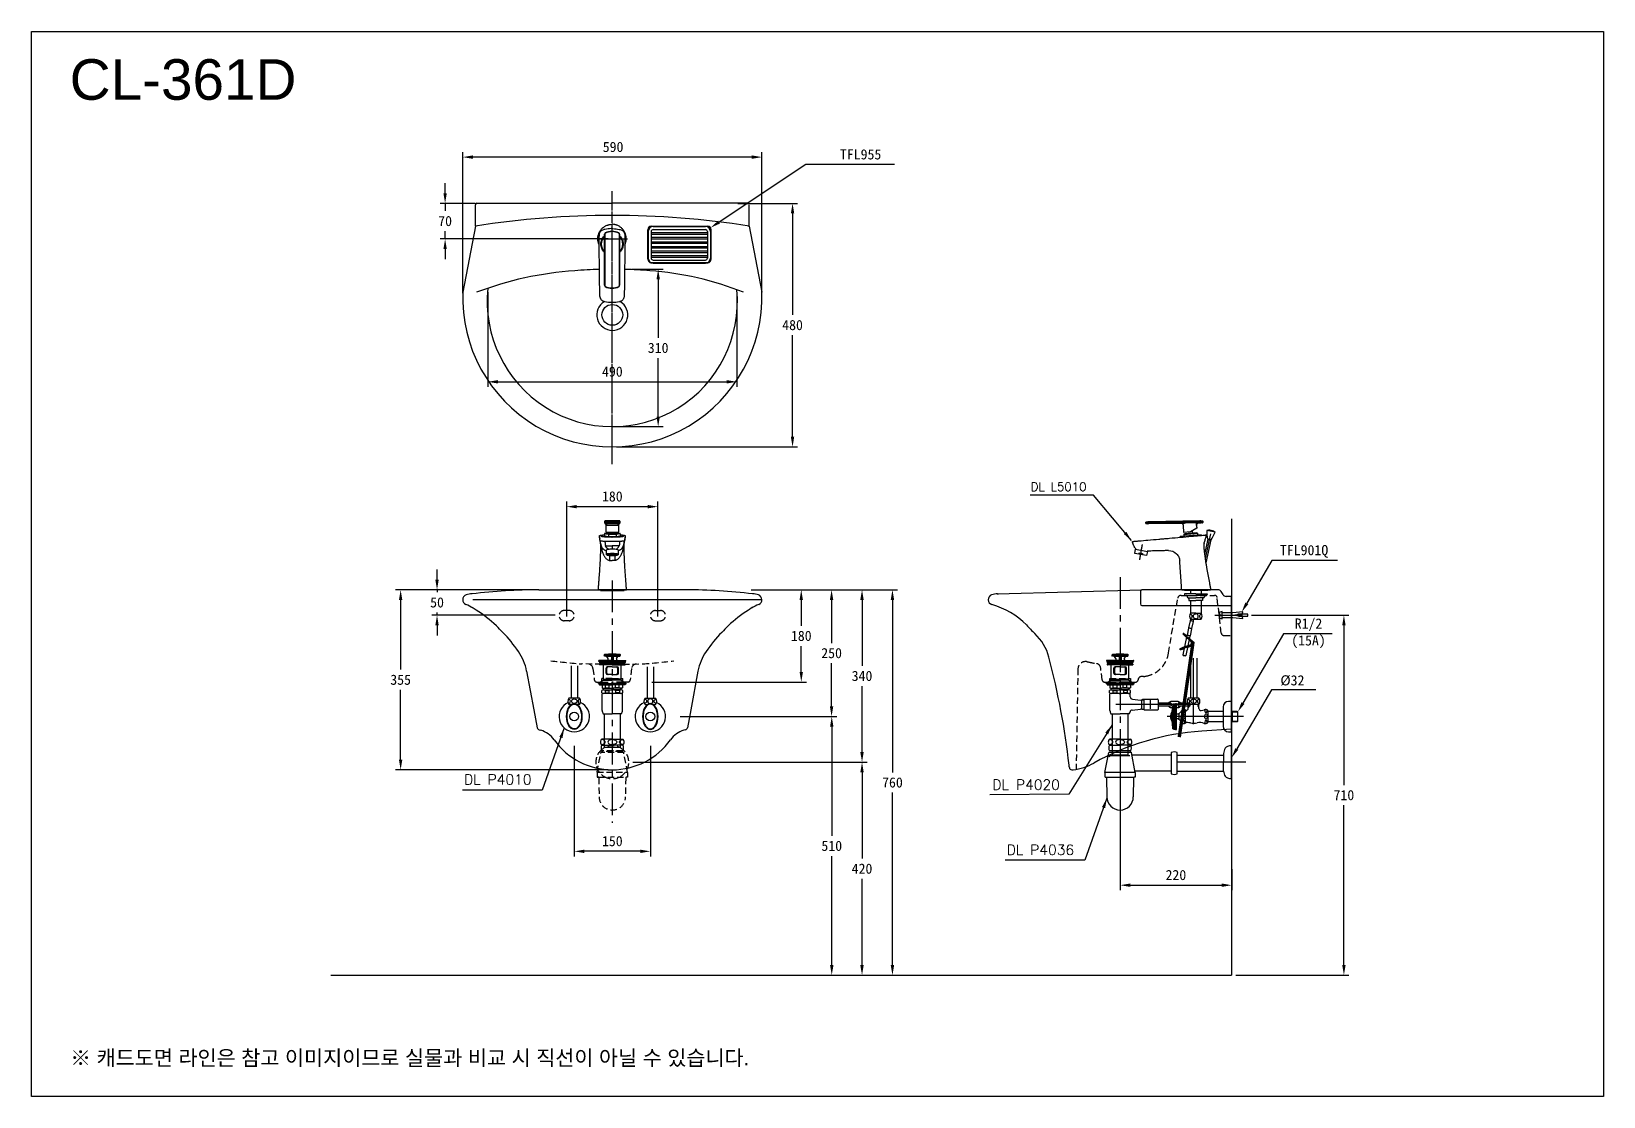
# Model space of a CAD drawing. Extents: x 0 to 3100, y 0 to 2100.
import ezdxf

# ---------------------------------------------------------------- set-up
doc = ezdxf.new("R2010")
doc.units = 0
doc.header["$LTSCALE"] = 50
doc.header["$MEASUREMENT"] = 0
doc.linetypes.add('CENTER', pattern=[2, 1.25, -0.25, 0.25, -0.25])
doc.linetypes.add('HIDDEN', pattern=[0.375, 0.25, -0.125])
doc.layers.get('0').update_dxf_attribs({"linetype": 'CONTINUOUS'})
doc.layers.get('DEFPOINTS').update_dxf_attribs({"linetype": 'CONTINUOUS'})
for name, color, linetype in [('1', 2, 'CENTER'), ('2', 2, 'HIDDEN'), ('3', 3, 'CONTINUOUS'), ('30', 7, 'CONTINUOUS'), ('4', 4, 'CONTINUOUS'), ('5', 5, 'CONTINUOUS'), ('6', 6, 'CONTINUOUS'), ('7', 7, 'CONTINUOUS'), ('BASE', 3, 'CONTINUOUS'), ('CENTER', 2, 'CENTER')]:
    doc.layers.add(name, color=color, linetype=linetype)
doc.styles.add('GHS', font='romans', dxfattribs={"bigfont": 'ghs'})
doc.dimstyles.get("Standard").update_dxf_attribs({"dimtxt": 2.5, "dimasz": 2, "dimexe": 2, "dimexo": 1, "dimgap": 1.5, "dimtad": 1, "dimdec": 0, "dimlfac": 10, "dimrnd": 0.5, "dimzin": 0, "dimdsep": 46, "dimtxsty": 'Standard', "dimcen": 0, "dimclrt": 2, "dimadec": 0, "dimazin": 0, "dimtfac": 1, "dimtdec": 0, "dimtmove": 0, "dimatfit": 3, "dimfxl": 0, "dimtolj": 1, "dimtzin": 0, "dimarcsym": 0})

msp = doc.modelspace()

# ---------------------------------------------------------------- texts
at = {"attachment_point": 1, "style": 'GHS'}
for s, insert, char_height, width in [('{\\fArial|b0|i0|c0|p34;CL-361D}', (75.39195, 2045.27793), 80, 460), ('{\\fGulim|b0|i0|c129|p50;※ 캐드도면 라인은 참고 이미지이므로 실물과 비교 시 직선이 아닐 수 있습니다.}', (76.5201, 91.25302), 30, 1933.7305945)]:
    msp.add_mtext(s, dxfattribs=dict(at, insert=insert, char_height=char_height, width=width))
at = {"color": 2, "insert": (1635.05224, 1857.54678), "char_height": 20, "attachment_point": 5}
msp.add_mtext('\\A1;TFL955', dxfattribs=at)
at = {"color": 2, "attachment_point": 1, "style": 'GHS'}
for s, width, insert, char_height in [('DL L5010', 155.8345136, (1970.43028, 1210.86797), 17), ('DL P4010', 158.3659725, (853.10982, 635.25923), 20), ('DL P4020', 155.8345136, (1895, 625), 20), ('DL P4036', 158.3659725, (1923.15437, 496.44663), 20)]:
    msp.add_mtext_dynamic_manual_height_columns(s, width=width, gutter_width=13.505, heights=[0], dxfattribs=dict(at, insert=insert, char_height=char_height))
at = {"layer": '1', "color": 2, "char_height": 20, "attachment_point": 5}
for s, insert in [('TFL901Q', (2509.48916, 1074.88946)), ('R1/2\\P(15A)', (2518.21017, 913.33301)), ('%%c32', (2486.46737, 820.22297))]:
    msp.add_mtext(s, dxfattribs=dict(at, insert=insert))

# ---------------------------------------------------------------- blocks, each defined once
blk = doc.blocks.new('*D27')
at = {"color": 3, "lineweight": -2}
for p, q in [((815.7, 1781.1), (815.7, 1801.1)), ((875.1, 1761.1), (805.7, 1761.1)), ((815.7, 1761.1), (815.7, 1746.1)), ((815.7, 1691.1), (815.7, 1706.1)), ((1137.4, 1691.1), (805.7, 1691.1)), ((815.7, 1671.1), (815.7, 1651.1))]:
    blk.add_line(p, q, dxfattribs=at)
at = {"color": 3}
for points in [[(812.4, 1781.1), (819, 1781.1), (815.7, 1761.1)], [(812.4, 1671.1), (819, 1671.1), (815.7, 1691.1)]]:
    blk.add_solid(points, dxfattribs=at)
at = {"layer": 'DEFPOINTS', "color": 0}
for p in [(815.7, 1761.1), (883.1, 1761.1), (1145.4, 1691.1)]:
    blk.add_point(p, dxfattribs=at)
at = {"color": 2, "insert": (815.7, 1726.1), "char_height": 20, "attachment_point": 5}
blk.add_mtext('\\A1;70', dxfattribs=at)
blk = doc.blocks.new('A$C199A413F')
at = {"layer": '1'}
blk.add_line((50.8, 143.4), (4.2, 143.4), dxfattribs=at)
at = {"layer": '3'}
for p, q in [((12.5, 194.6), (11.3, 196.7)), ((11.4, 196.5), (27.5, 196.5)), ((27.5, 194.6), (12.5, 194.6)), ((15, 194.4), (25.8, 193.7)), ((19.2, 189.7), (16.5, 193.6)), ((17.1, 186), (18.6, 186.8)), ((27.5, 194.6), (25.8, 193.7)), ((25.8, 193.7), (25.8, 186)), ((27, 194.3), (26.6, 187.9)), ((26.6, 188), (27.5, 188)), ((26.8, 186), (26.6, 188)), ((43.6, 196.5), (27.5, 196.5)), ((27.5, 194.6), (29.3, 193.7)), ((27.5, 194.6), (42.5, 194.6)), ((28.5, 188), (27.5, 188)), ((28, 194.3), (28.5, 187.9)), ((28.2, 186), (28.5, 188)), ((40, 194.4), (29.3, 193.7)), ((29.3, 193.7), (29.3, 186)), ((35.8, 189.7), (38.5, 193.6)), ((37.9, 186), (36.4, 186.8)), ((42.5, 194.6), (43.7, 196.7)), ((0.5, 185.6), (0.5, 185)), ((0.5, 185), (27.5, 185)), ((0.5, 185), (2.6, 183.5)), ((10.2, 186), (0.9, 186)), ((2.2, 183.3), (2.2, 182)), ((2.2, 179), (2.2, 177.7)), ((8.5, 183.5), (2.4, 183.5)), ((27.5, 177.5), (2.4, 177.5)), ((27.5, 181.5), (2.7, 181.5)), ((27.5, 179.5), (2.7, 179.5)), ((8.5, 183.5), (27.5, 183.5)), ((10, 146.9), (10, 177.5)), ((27.5, 186), (10.2, 186)), ((15.1, 161), (15.1, 171)), ((16.9, 161), (16.9, 171)), ((27.5, 173.5), (17.6, 173.5)), ((27.5, 158.5), (17.6, 158.5)), ((27.5, 186), (44.8, 186)), ((54.5, 185), (27.5, 185)), ((46.5, 183.5), (27.5, 183.5)), ((27.5, 181.5), (52.3, 181.5)), ((27.5, 179.5), (52.3, 179.5)), ((27.5, 177.5), (52.6, 177.5)), ((27.5, 173.5), (37.4, 173.5)), ((27.5, 158.5), (37.4, 158.5)), ((38.1, 161), (38.1, 171)), ((39.9, 161), (39.9, 171)), ((44.8, 186), (54.1, 186)), ((45, 146.9), (45, 177.5)), ((46.5, 183.5), (52.6, 183.5)), ((54.5, 185), (52.4, 183.5)), ((52.8, 183.3), (52.8, 182)), ((52.8, 179), (52.8, 177.7)), ((54.5, 185.6), (54.5, 185)), ((10, 146.9), (0, 140.9)), ((0, 140.9), (27.5, 140.9)), ((0, 139.9), (0, 140.9)), ((10, 139.9), (0, 139.9)), ((1.8, 139.9), (1.8, 138.6)), ((2.3, 138.1), (7.3, 138.1)), ((6.8, 122.4), (6.8, 126.6)), ((7.3, 138.1), (27.5, 138.1)), ((7.3, 138.1), (7.3, 132)), ((8.3, 131.4), (7.3, 132)), ((8.3, 131.4), (9.7, 131.4)), ((9.7, 131.4), (27.5, 131.4)), ((10.7, 149), (10, 150.2)), ((10, 149), (27.5, 149)), ((10, 146.9), (27.5, 146.9)), ((45, 139.9), (10, 139.9)), ((10, 128), (10, 131.4)), ((10.1, 128), (27.3, 128)), ((10.7, 146.9), (10.7, 149)), ((13.5, 126.6), (13.5, 122.4)), ((13.5, 126.6), (20.9, 126.6)), ((14.1, 132), (14.1, 138.1)), ((14.1, 132), (21.5, 132)), ((20.9, 126.6), (20.9, 122.4)), ((21.5, 132), (21.5, 138.1)), ((45, 149), (27.5, 149)), ((45, 146.9), (27.5, 146.9)), ((55, 140.9), (27.5, 140.9)), ((47.7, 138.1), (27.5, 138.1)), ((45.3, 131.4), (27.5, 131.4)), ((44.9, 128), (27.7, 128)), ((33.5, 132), (33.5, 138.1)), ((40.9, 132), (33.5, 132)), ((41.5, 126.6), (34.1, 126.6)), ((34.1, 126.6), (34.1, 122.4)), ((40.9, 132), (40.9, 138.1)), ((41.5, 126.6), (41.5, 122.4)), ((44.3, 149), (45, 150.2)), ((44.3, 146.9), (44.3, 149)), ((45, 146.9), (55, 140.9)), ((45, 139.9), (55, 139.9)), ((45, 128), (45, 131.4)), ((46.7, 131.4), (45.3, 131.4)), ((46.7, 131.4), (47.7, 132)), ((52.7, 138.1), (47.7, 138.1)), ((47.7, 138.1), (47.7, 132)), ((48.2, 122.4), (48.2, 126.6)), ((53.2, 139.9), (53.2, 138.6)), ((55, 139.9), (55, 140.9)), ((7.5, 87.4), (7.5, 120)), ((27.5, 121), (8.5, 121)), ((13.5, 122.4), (20.9, 122.4)), ((87.5, 99), (19, 99)), ((44.9, 121), (27.5, 121)), ((41.5, 122.4), (34.1, 122.4)), ((44.3, 121), (44.9, 121)), ((44.9, 121), (45.3, 121)), ((46.5, 121), (45, 121)), ((47.5, 114.6), (47.5, 120)), ((52, 109.7), (68, 107.9)), ((70, 108.2), (75.1, 108.2)), ((70.2, 89.7), (70.2, 108.2)), ((71.5, 109), (71.5, 108.2)), ((75.2, 109), (71.5, 109)), ((75.1, 108.2), (75.1, 109.2)), ((75.1, 88.8), (75.1, 108.2)), ((75.9, 110), (101.1, 110)), ((87.5, 90.5), (87.5, 107.9)), ((166, 99), (87.5, 99)), ((121.9, 101.5), (102.4, 101.5)), ((102.6, 108.5), (102.6, 102.7)), ((102.6, 102.7), (102.6, 89.5)), ((103.2, 96.5), (127.8, 96.5)), ((127.8, 101.5), (121.9, 101.5)), ((138.8, 104.8), (127.8, 104.8)), ((127.8, 93.3), (139.1, 93.3)), ((142.1, 104.8), (138.8, 104.8)), ((139.1, 93.3), (142.1, 93.3)), ((165.5, 101.5), (142.1, 101.5)), ((142.1, 96.5), (165.5, 96.5)), ((166, 101), (165.5, 101.5)), ((165.5, 96.5), (166, 97)), ((166, 97), (166, 101)), ((9.5, 81), (27.5, 81)), ((11.6, 81), (11.6, 0)), ((45.5, 81), (27.5, 81)), ((43.4, 0), (43.4, 81)), ((51.4, 88.3), (68, 90.1)), ((70.2, 89.7), (75.1, 89.7)), ((71.5, 89), (71.5, 89.8)), ((75.2, 89), (71.5, 89)), ((101.1, 88), (75.9, 88)), ((11.6, 0), (43.4, 0))]:
    blk.add_line(p, q, dxfattribs=at)
for points in [[(126.4, 101.5, -0.044238), (126.7, 101.8, -0.189273), (127.1, 102, -0.189273), (127.6, 101.8, -0.101059), (128.1, 101.1, -0.059302), (128.3, 100.2, -0.045722), (128.4, 99, -0.045722)], [(128.4, 99, -0.045722), (128.3, 97.8, -0.059302), (128.1, 96.9, -0.101059), (127.6, 96.2, -0.189273), (127.1, 96.1, -0.189273), (126.7, 96.2, -0.044238), (126.4, 96.5, -0.059302)], [(143.5, 101.5, 0.044238), (143.2, 101.8, 0.189273), (142.8, 102, 0.189273), (142.3, 101.8, 0.101059), (141.8, 101.1, 0.059302), (141.6, 100.2, 0.045722), (141.5, 99, 0.045722)], [(141.5, 99, 0.045722), (141.6, 97.8, 0.059302), (141.8, 96.9, 0.101059), (142.3, 96.2, 0.189273), (142.8, 96.1, 0.189273), (143.2, 96.2, 0.044238), (143.5, 96.5, 0.059302)]]:
    blk.add_lwpolyline(points, format="xyb", dxfattribs=at)
for centre, radius, start, end in [((12.4, 196.5), 1.1, 97.3204, 169.4262), ((27.5, 78.6), 120, 90, 97.3204), ((14.9, 192.4), 2, 35.2023, 86.2618), ((17.6, 188.6), 2, 300, 35.2023), ((27.5, 78.6), 120, 82.6796, 90), ((37.4, 188.6), 2, 144.7977, 240), ((40.1, 192.4), 2, 93.7382, 144.7977), ((42.7, 196.5), 1.1, 10.5738, 82.6796), ((0.9, 185.6), 0.4, 90, 180), ((2.4, 183.3), 0.2, 90, 180), ((2.7, 182), 0.5, 180, 270), ((2.7, 179), 0.5, 90, 180), ((2.4, 177.7), 0.2, 180, 270), ((6, 180.5), 1, 270, 90), ((17.6, 171), 2.5, 90, 180), ((17.6, 161), 2.5, 180, 270), ((19.4, 171), 2.5, 90, 180), ((19.4, 161), 2.5, 180, 270), ((35.6, 171), 2.5, 0, 90), ((35.6, 161), 2.5, 270, 0), ((37.4, 171), 2.5, 0, 90), ((37.4, 161), 2.5, 270, 0), ((49, 180.5), 1, 90, 270), ((52.3, 182), 0.5, 270, 0), ((52.3, 179), 0.5, 0, 90), ((52.6, 183.3), 0.2, 0, 90), ((52.6, 177.7), 0.2, 270, 0), ((54.1, 185.6), 0.4, 0, 90), ((2.3, 138.6), 0.5, 180, 270), ((10.1, 123.3), 4.7, 43.9409, 136.0591), ((10.7, 141.6), 10.2, 250.5679, 289.4321), ((27, 114.4), 13.6, 89.0643, 116.6472), ((27.3, 160.9), 29.5, 258.5956, 270.3737), ((27.7, 160.9), 29.5, 269.6263, 281.4044), ((28, 114.4), 13.6, 63.3528, 90.9357), ((44.3, 141.6), 10.2, 250.5679, 289.4321), ((44.9, 123.3), 4.7, 43.9409, 136.0591), ((52.7, 138.6), 0.5, 270, 0), ((10.1, 125.7), 4.7, 223.9409, 316.0591), ((8.5, 120), 1, 90, 180), ((27, 134.6), 13.6, 243.3528, 270.9357), ((28, 134.6), 13.6, 269.0643, 296.6472), ((44.9, 125.7), 4.7, 223.9409, 316.0591), ((46.5, 120), 1, 0, 90), ((52.5, 114.6), 5, 180, 263.8845), ((68.4, 112.9), 5, 265.3322, 308.1927), ((75.9, 109.2), 0.8, 90, 180), ((101.1, 108.5), 1.5, 0, 90), ((127.8, 99.8), 5, 90.0143, 159.527), ((127.8, 98.3), 5, 200.5016, 270.0143), ((142.1, 99.8), 5, 20.5016, 90.0143), ((142.1, 98.3), 5, 270.0143, 339.527), ((20.5, 87.9), 13, 182.42, 212.3), ((34.5, 87.9), 13, 327.7, 345.0405), ((51.9, 83.3), 5, 96.1155, 165.0405), ((68.4, 85.1), 5, 51.8073, 94.6678), ((75.9, 88.8), 0.8, 180, 270), ((101.1, 89.5), 1.5, 270, 0)]:
    blk.add_arc(centre, radius, start, end, dxfattribs=at)
blk = doc.blocks.new('*D40')
at = {"layer": '3', "color": 3, "lineweight": -2}
for p, q in [((1070.4, 691.3), (1070.4, 473.5)), ((1220.4, 691.3), (1220.4, 473.5)), ((1200.4, 483.5), (1090.4, 483.5))]:
    blk.add_line(p, q, dxfattribs=at)
at = {"layer": '3', "color": 3}
for points in [[(1090.4, 486.8), (1090.4, 480.1), (1070.4, 483.5)], [(1200.4, 486.8), (1200.4, 480.1), (1220.4, 483.5)]]:
    blk.add_solid(points, dxfattribs=at)
at = {"layer": 'DEFPOINTS', "color": 0}
for p in [(1070.4, 699.3), (1220.4, 699.3), (1070.4, 483.5)]:
    blk.add_point(p, dxfattribs=at)
at = {"layer": '3', "color": 2, "insert": (1145.4, 503.5), "char_height": 20, "attachment_point": 5}
blk.add_mtext('\\A1;150', dxfattribs=at)
blk = doc.blocks.new('*D41')
at = {"color": 3, "lineweight": -2}
for p, q in [((1185.9, 659.2), (1647.8, 659.2)), ((1637.8, 639.2), (1637.8, 469.2)), ((1637.8, 259.2), (1637.8, 429.2)), ((1453.4, 239.2), (1647.8, 239.2))]:
    blk.add_line(p, q, dxfattribs=at)
at = {"color": 3}
for points in [[(1634.4, 639.2), (1641.1, 639.2), (1637.8, 659.2)], [(1634.4, 259.2), (1641.1, 259.2), (1637.8, 239.2)]]:
    blk.add_solid(points, dxfattribs=at)
at = {"layer": 'DEFPOINTS', "color": 0}
for p in [(1177.9, 659.2), (1445.4, 239.2), (1637.8, 239.2)]:
    blk.add_point(p, dxfattribs=at)
at = {"color": 2, "insert": (1637.8, 449.2), "char_height": 20, "attachment_point": 5}
blk.add_mtext('\\A1;420', dxfattribs=at)
blk = doc.blocks.new('*D42')
at = {"color": 3, "lineweight": -2}
for p, q in [((1458, 999.2), (1707.8, 999.2)), ((1697.8, 979.2), (1697.8, 639.2)), ((1697.8, 259.2), (1697.8, 599.2)), ((1665.8, 239.2), (1707.8, 239.2))]:
    blk.add_line(p, q, dxfattribs=at)
at = {"color": 3}
for points in [[(1694.4, 979.2), (1701.1, 979.2), (1697.8, 999.2)], [(1694.4, 259.2), (1701.1, 259.2), (1697.8, 239.2)]]:
    blk.add_solid(points, dxfattribs=at)
at = {"layer": 'DEFPOINTS', "color": 0}
for p in [(1450, 999.2), (1657.8, 239.2), (1697.8, 239.2)]:
    blk.add_point(p, dxfattribs=at)
at = {"color": 2, "insert": (1697.8, 619.2), "char_height": 20, "attachment_point": 5}
blk.add_mtext('\\A1;760', dxfattribs=at)
blk = doc.blocks.new('*D43')
at = {"color": 3, "lineweight": -2}
for p, q in [((1419, 999.2), (1528, 999.2)), ((1518, 979.2), (1518, 928.2)), ((1518, 837.2), (1518, 888.2)), ((1223.4, 817.2), (1528, 817.2))]:
    blk.add_line(p, q, dxfattribs=at)
at = {"color": 3}
for points in [[(1514.7, 979.2), (1521.3, 979.2), (1518, 999.2)], [(1514.7, 837.2), (1521.3, 837.2), (1518, 817.2)]]:
    blk.add_solid(points, dxfattribs=at)
at = {"layer": 'DEFPOINTS', "color": 0}
for p in [(1411, 999.2), (1215.4, 817.2), (1518, 817.2)]:
    blk.add_point(p, dxfattribs=at)
at = {"color": 2, "insert": (1518, 908.2), "char_height": 20, "attachment_point": 5}
blk.add_mtext('\\A1;180', dxfattribs=at)
blk = doc.blocks.new('*D44')
at = {"color": 3, "lineweight": -2}
for p, q in [((1419, 999.2), (1587.8, 999.2)), ((1577.8, 979.2), (1577.8, 894.2)), ((1577.8, 769.2), (1577.8, 854.2)), ((1279.4, 749.2), (1587.8, 749.2))]:
    blk.add_line(p, q, dxfattribs=at)
at = {"color": 3}
for points in [[(1574.4, 979.2), (1581.1, 979.2), (1577.8, 999.2)], [(1574.4, 769.2), (1581.1, 769.2), (1577.8, 749.2)]]:
    blk.add_solid(points, dxfattribs=at)
at = {"layer": 'DEFPOINTS', "color": 0}
for p in [(1411, 999.2), (1271.4, 749.2), (1577.8, 749.2)]:
    blk.add_point(p, dxfattribs=at)
at = {"color": 2, "insert": (1577.8, 874.2), "char_height": 20, "attachment_point": 5}
blk.add_mtext('\\A1;250', dxfattribs=at)
blk = doc.blocks.new('*D45')
at = {"color": 3, "lineweight": -2}
for p, q in [((1468, 999.2), (1647.8, 999.2)), ((1637.8, 979.2), (1637.8, 849.2)), ((1637.8, 679.2), (1637.8, 809.2)), ((1185.9, 659.2), (1647.8, 659.2))]:
    blk.add_line(p, q, dxfattribs=at)
at = {"color": 3}
for points in [[(1634.4, 979.2), (1641.1, 979.2), (1637.8, 999.2)], [(1634.4, 679.2), (1641.1, 679.2), (1637.8, 659.2)]]:
    blk.add_solid(points, dxfattribs=at)
at = {"layer": 'DEFPOINTS', "color": 0}
for p in [(1460, 999.2), (1177.9, 659.2), (1637.8, 659.2)]:
    blk.add_point(p, dxfattribs=at)
at = {"color": 2, "insert": (1637.8, 829.2), "char_height": 20, "attachment_point": 5}
blk.add_mtext('\\A1;340', dxfattribs=at)
blk = doc.blocks.new('*D46')
at = {"color": 3, "lineweight": -2}
for p, q in [((992.4, 999.2), (718, 999.2)), ((728, 979.2), (728, 841.7)), ((728, 664.2), (728, 801.7)), ((1137.4, 644.2), (718, 644.2))]:
    blk.add_line(p, q, dxfattribs=at)
at = {"color": 3}
for points in [[(724.7, 979.2), (731.3, 979.2), (728, 999.2)], [(724.7, 664.2), (731.3, 664.2), (728, 644.2)]]:
    blk.add_solid(points, dxfattribs=at)
at = {"layer": 'DEFPOINTS', "color": 0}
for p in [(1000.4, 999.2), (728, 644.2), (1145.4, 644.2)]:
    blk.add_point(p, dxfattribs=at)
at = {"color": 2, "insert": (728, 821.7), "char_height": 20, "attachment_point": 5}
blk.add_mtext('\\A1;355', dxfattribs=at)
blk = doc.blocks.new('*D47')
at = {"color": 3, "lineweight": -2}
for p, q in [((799.8, 1019.2), (799.8, 1039.2)), ((992.4, 999.2), (789.8, 999.2)), ((799.8, 999.2), (799.8, 994.2)), ((1032.4, 949.2), (789.8, 949.2)), ((799.8, 949.2), (799.8, 954.2)), ((799.8, 929.2), (799.8, 909.2))]:
    blk.add_line(p, q, dxfattribs=at)
at = {"color": 3}
for points in [[(796.4, 1019.2), (803.1, 1019.2), (799.8, 999.2)], [(796.4, 929.2), (803.1, 929.2), (799.8, 949.2)]]:
    blk.add_solid(points, dxfattribs=at)
at = {"layer": 'DEFPOINTS', "color": 0}
for p in [(799.8, 999.2), (1000.4, 999.2), (1040.4, 949.2)]:
    blk.add_point(p, dxfattribs=at)
at = {"color": 2, "insert": (799.8, 974.2), "char_height": 20, "attachment_point": 5}
blk.add_mtext('\\A1;50', dxfattribs=at)
blk = doc.blocks.new('*D48')
at = {"layer": '3', "color": 3, "lineweight": -2}
for p, q in [((2146.7, 662.8), (2146.7, 406.7)), ((2366.7, 448.3), (2366.7, 406.7)), ((2166.7, 416.7), (2346.7, 416.7))]:
    blk.add_line(p, q, dxfattribs=at)
at = {"layer": '3', "color": 3}
for points in [[(2166.7, 420.1), (2166.7, 413.4), (2146.7, 416.7)], [(2346.7, 420.1), (2346.7, 413.4), (2366.7, 416.7)]]:
    blk.add_solid(points, dxfattribs=at)
at = {"layer": 'DEFPOINTS', "color": 0}
for p in [(2146.7, 670.8), (2366.7, 456.3), (2366.7, 416.7)]:
    blk.add_point(p, dxfattribs=at)
at = {"layer": '3', "color": 2, "insert": (2256.7, 436.7), "char_height": 20, "attachment_point": 5}
blk.add_mtext('\\A1;220', dxfattribs=at)
blk = doc.blocks.new('*D49')
at = {"color": 3, "lineweight": -2}
for p, q in [((2405.7, 949.2), (2598, 949.2)), ((2588, 929.2), (2588, 614.2)), ((2588, 259.2), (2588, 574.2)), ((2374.7, 239.2), (2598, 239.2))]:
    blk.add_line(p, q, dxfattribs=at)
at = {"color": 3}
for points in [[(2584.7, 929.2), (2591.3, 929.2), (2588, 949.2)], [(2584.7, 259.2), (2591.3, 259.2), (2588, 239.2)]]:
    blk.add_solid(points, dxfattribs=at)
at = {"layer": 'DEFPOINTS', "color": 0}
for p in [(2397.7, 949.2), (2588, 949.2), (2366.7, 239.2)]:
    blk.add_point(p, dxfattribs=at)
at = {"color": 2, "insert": (2588, 594.2), "char_height": 20, "attachment_point": 5}
blk.add_mtext('\\A1;710', dxfattribs=at)
blk = doc.blocks.new('*D50')
at = {"layer": '3', "color": 3, "lineweight": -2}
for p, q in [((850.4, 1584), (850.4, 1862.2)), ((1440.4, 1584), (1440.4, 1862.2)), ((1420.4, 1852.2), (870.4, 1852.2))]:
    blk.add_line(p, q, dxfattribs=at)
at = {"layer": '3', "color": 3}
for points in [[(870.4, 1855.6), (870.4, 1848.9), (850.4, 1852.2)], [(1420.4, 1855.6), (1420.4, 1848.9), (1440.4, 1852.2)]]:
    blk.add_solid(points, dxfattribs=at)
at = {"layer": 'DEFPOINTS', "color": 0}
for p in [(850.4, 1852.2), (850.4, 1576), (1440.4, 1576)]:
    blk.add_point(p, dxfattribs=at)
at = {"layer": '3', "color": 2, "insert": (1146.9, 1872.2), "char_height": 20, "attachment_point": 5}
blk.add_mtext('\\A1;590', dxfattribs=at)
blk = doc.blocks.new('*D51')
at = {"color": 3, "lineweight": -2}
for p, q in [((1055.4, 946.2), (1055.4, 1173.1)), ((1075.4, 1163.1), (1215.4, 1163.1)), ((1235.4, 946.2), (1235.4, 1173.1))]:
    blk.add_line(p, q, dxfattribs=at)
at = {"color": 3}
for points in [[(1075.4, 1166.4), (1075.4, 1159.7), (1055.4, 1163.1)], [(1215.4, 1166.4), (1215.4, 1159.7), (1235.4, 1163.1)]]:
    blk.add_solid(points, dxfattribs=at)
at = {"layer": 'DEFPOINTS', "color": 0}
for p in [(1235.4, 1163.1), (1055.4, 938.2), (1235.4, 938.2)]:
    blk.add_point(p, dxfattribs=at)
at = {"color": 2, "insert": (1145.4, 1183.1), "char_height": 20, "attachment_point": 5}
blk.add_mtext('\\A1;180', dxfattribs=at)
blk = doc.blocks.new('*D55')
at = {"color": 3, "lineweight": -2}
for p, q in [((1279.4, 749.2), (1588.1, 749.2)), ((1578.1, 729.2), (1578.1, 514.2)), ((1578.1, 259.2), (1578.1, 474.2)), ((1322.6, 239.2), (1588.1, 239.2))]:
    blk.add_line(p, q, dxfattribs=at)
at = {"color": 3}
for points in [[(1574.8, 729.2), (1581.5, 729.2), (1578.1, 749.2)], [(1574.8, 259.2), (1581.5, 259.2), (1578.1, 239.2)]]:
    blk.add_solid(points, dxfattribs=at)
at = {"layer": 'DEFPOINTS', "color": 0}
for p in [(1271.4, 749.2), (1314.6, 239.2), (1578.1, 239.2)]:
    blk.add_point(p, dxfattribs=at)
at = {"color": 2, "insert": (1578.1, 494.2), "char_height": 20, "attachment_point": 5}
blk.add_mtext('\\A1;510', dxfattribs=at)
blk = doc.blocks.new('*D56')
at = {"color": 3, "lineweight": -2}
for p, q in [((900.1, 1585.8), (900.1, 1399.2)), ((1390.9, 1582.7), (1390.9, 1399.2)), ((920.1, 1409.2), (1370.9, 1409.2))]:
    blk.add_line(p, q, dxfattribs=at)
at = {"color": 3}
for points in [[(920.1, 1412.6), (920.1, 1405.9), (900.1, 1409.2)], [(1370.9, 1412.6), (1370.9, 1405.9), (1390.9, 1409.2)]]:
    blk.add_solid(points, dxfattribs=at)
at = {"layer": 'DEFPOINTS', "color": 0}
for p in [(900.1, 1593.8), (1390.9, 1590.7), (1390.9, 1409.2)]:
    blk.add_point(p, dxfattribs=at)
at = {"color": 2, "insert": (1145.5, 1429.2), "char_height": 20, "attachment_point": 5}
blk.add_mtext('\\A1;490', dxfattribs=at)
blk = doc.blocks.new('*D57')
at = {"color": 3, "lineweight": -2}
for p, q in [((1183, 1631.1), (1245.8, 1631.1)), ((1235.8, 1611.1), (1235.8, 1496)), ((1235.8, 1340.8), (1235.8, 1456)), ((1153.4, 1320.8), (1245.8, 1320.8))]:
    blk.add_line(p, q, dxfattribs=at)
at = {"color": 3}
for points in [[(1232.5, 1611.1), (1239.2, 1611.1), (1235.8, 1631.1)], [(1232.5, 1340.8), (1239.2, 1340.8), (1235.8, 1320.8)]]:
    blk.add_solid(points, dxfattribs=at)
at = {"layer": 'DEFPOINTS', "color": 0}
for p in [(1175, 1631.1), (1145.4, 1320.8), (1235.8, 1320.8)]:
    blk.add_point(p, dxfattribs=at)
at = {"color": 2, "insert": (1235.8, 1476), "char_height": 20, "attachment_point": 5}
blk.add_mtext('\\A1;310', dxfattribs=at)
blk = doc.blocks.new('*D58')
at = {"color": 3, "lineweight": -2}
for p, q in [((1393, 1761.1), (1510.8, 1761.1)), ((1500.8, 1741.1), (1500.8, 1541)), ((1500.8, 1300.8), (1500.8, 1501)), ((1153.4, 1280.8), (1510.8, 1280.8))]:
    blk.add_line(p, q, dxfattribs=at)
at = {"color": 3}
for points in [[(1497.5, 1741.1), (1504.1, 1741.1), (1500.8, 1761.1)], [(1497.5, 1300.8), (1504.1, 1300.8), (1500.8, 1280.8)]]:
    blk.add_solid(points, dxfattribs=at)
at = {"layer": 'DEFPOINTS', "color": 0}
for p in [(1385, 1761.1), (1145.4, 1280.8), (1500.8, 1280.8)]:
    blk.add_point(p, dxfattribs=at)
at = {"color": 2, "insert": (1500.8, 1521), "char_height": 20, "attachment_point": 5}
blk.add_mtext('\\A1;480', dxfattribs=at)

# ---------------------------------------------------------------- dimensions: what is measured, and where the dimension line sits
dim = msp.add_linear_dim(base=(815.68833, 1761.13921), p1=(1145.38081, 1691.13921), p2=(883.07767, 1761.13921), angle=90, dimstyle='Standard', override={"dimtxt": 20, "dimasz": 20, "dimexe": 10, "dimexo": 8, "dimgap": 10, "dimtih": 1, "dimtoh": 1, "dimlfac": 1, "dimzin": 8, "dimclrd": 3, "dimclre": 3, "dimtdec": 4, "dimarcsym": 1})
dim.commit()
dim.dimension.update_dxf_attribs({"geometry": '*D27', "text_midpoint": (815.68833, 1726.13921), "dimtype": 160})
for base, p1, p2, text, override, picture, middle in [((1500.80491, 1280.79468), (1385, 1761.13921), (1145.38081, 1280.79468), '480', {"dimtxt": 20, "dimasz": 20, "dimexe": 10, "dimexo": 8, "dimgap": 10, "dimtih": 1, "dimtoh": 1, "dimdec": 0, "dimlfac": 1, "dimzin": 8, "dimclrd": 3, "dimclre": 3, "dimtdec": 4, "dimarcsym": 1}, '*D58', (1500.80491, 1520.96694)), ((1235.82549, 1320.79468), (1175, 1631.13921), (1145.38081, 1320.79468), '310', {"dimtxt": 20, "dimasz": 20, "dimexe": 10, "dimexo": 8, "dimgap": 10, "dimtih": 1, "dimtoh": 1, "dimlfac": 1, "dimzin": 8, "dimclrd": 3, "dimclre": 3, "dimtdec": 4, "dimarcsym": 1}, '*D57', (1235.82549, 1475.96694)), ((1517.99774, 817.21417), (1410.95127, 999.21417), (1215.38081, 817.21417), '180', {"dimtxt": 20, "dimasz": 20, "dimexe": 10, "dimexo": 8, "dimgap": 10, "dimtih": 1, "dimtoh": 1, "dimlfac": 1, "dimzin": 8, "dimclrd": 3, "dimclre": 3, "dimtdec": 4, "dimarcsym": 1}, '*D43', (1517.99774, 908.21417))]:
    dim = msp.add_linear_dim(base=base, p1=p1, p2=p2, angle=90, text=text, dimstyle='Standard', override=override)
    dim.commit()
    dim.dimension.update_dxf_attribs({"geometry": picture, "text_midpoint": middle})
dim = msp.add_linear_dim(base=(1390.92967, 1409.24887), p1=(900.14947, 1593.84025), p2=(1390.92967, 1590.70209), text='490', dimstyle='Standard', override={"dimtxt": 20, "dimasz": 20, "dimexe": 10, "dimexo": 8, "dimgap": 10, "dimtoh": 1, "dimdec": 4, "dimlfac": 1, "dimzin": 8, "dimclrd": 3, "dimclre": 3, "dimtdec": 4, "dimarcsym": 1})
dim.commit()
dim.dimension.update_dxf_attribs({"geometry": '*D56', "text_midpoint": (1145.53957, 1429.24887)})
dim = msp.add_linear_dim(base=(1235.38081, 1163.05829), p1=(1055.38081, 938.21417), p2=(1235.38081, 938.21417), dimstyle='Standard', override={"dimtxt": 20, "dimasz": 20, "dimexe": 10, "dimexo": 8, "dimgap": 10, "dimdec": 4, "dimlfac": 1, "dimzin": 8, "dimclrd": 3, "dimclre": 3, "dimtdec": 4})
dim.commit()
dim.dimension.update_dxf_attribs({"geometry": '*D51', "text_midpoint": (1145.38081, 1183.05829)})
for base, p1, p2, picture, middle in [((799.76205, 999.21417), (1040.43093, 949.21417), (1000.37838, 999.21417), '*D47', (799.76205, 974.21417)), ((728.00137, 644.21417), (1000.37838, 999.21417), (1145.38081, 644.21417), '*D46', (728.00137, 821.71417)), ((1637.76397, 659.21417), (1460, 999.21417), (1177.88081, 659.21417), '*D45', (1637.76397, 829.21417)), ((1577.76397, 749.21417), (1410.95127, 999.21417), (1271.38081, 749.21417), '*D44', (1577.76397, 874.21417)), ((1697.76397, 239.21417), (1450, 999.21417), (1657.76397, 239.21417), '*D42', (1697.76397, 619.21417)), ((2587.99431, 949.21417), (2366.67049, 239.21417), (2397.66448, 949.21417), '*D49', (2587.99431, 594.21417)), ((1578.13761, 239.21417), (1271.38081, 749.21417), (1314.5747, 239.21417), '*D55', (1578.13761, 494.21417)), ((1637.76397, 239.21417), (1177.88081, 659.21417), (1445.38081, 239.21417), '*D41', (1637.76397, 449.21417))]:
    dim = msp.add_linear_dim(base=base, p1=p1, p2=p2, angle=90, dimstyle='Standard', override={"dimtxt": 20, "dimasz": 20, "dimexe": 10, "dimexo": 8, "dimgap": 10, "dimtih": 1, "dimtoh": 1, "dimlfac": 1, "dimzin": 8, "dimclrd": 3, "dimclre": 3, "dimtdec": 4, "dimarcsym": 1})
    dim.commit()
    dim.dimension.update_dxf_attribs({"geometry": picture, "text_midpoint": middle})
at = {"layer": '3'}
dim = msp.add_linear_dim(base=(850.38058, 1852.249711), p1=(1440.381034, 1575.96991), p2=(850.38058, 1575.96991), dimstyle='Standard', override={"dimtxt": 20, "dimasz": 20, "dimexe": 10, "dimexo": 8, "dimgap": 10, "dimdec": 4, "dimlfac": 1, "dimzin": 8, "dimclrd": 3, "dimclre": 3, "dimtdec": 4}, dxfattribs=at)
dim.commit()
dim.dimension.update_dxf_attribs({"geometry": '*D50', "text_midpoint": (1146.913346, 1852.249711), "dimtype": 160})
for base, p1, p2, picture, middle in [((1070.38081, 483.45042), (1220.38081, 699.33917), (1070.38081, 699.33917), '*D40', (1145.38081, 503.45042)), ((2366.67049, 416.73324), (2146.67049, 670.80858), (2366.67049, 456.30215), '*D48', (2256.67049, 436.73324))]:
    dim = msp.add_linear_dim(base=base, p1=p1, p2=p2, dimstyle='Standard', override={"dimtxt": 20, "dimasz": 20, "dimexe": 10, "dimexo": 8, "dimgap": 10, "dimdec": 4, "dimlfac": 1, "dimzin": 8, "dimclrd": 3, "dimclre": 3, "dimtdec": 4}, dxfattribs=at)
    dim.commit()
    dim.dimension.update_dxf_attribs({"geometry": picture, "text_midpoint": middle})

# ---------------------------------------------------------------- linework, layer by layer
at = {"color": 3}
for p, q in [((1526.71891, 1837.54678), (1355.87214, 1724.07707)), ((1701.71891, 1837.54678), (1526.71891, 1837.54678)), ((2469.02878, 912.58305), (2388.89985, 775.72326)), ((2565, 912.58305), (2469.02878, 912.58305)), ((2445.0205, 801.93276), (2376.77557, 685.37076)), ((2532.71982, 801.93276), (2445.0205, 801.93276))]:
    msp.add_line(p, q, dxfattribs=at)
for p, q in [((1000.37838, 999.21417), (1145.38081, 999.21417)), ((1290.38324, 999.21417), (1145.38081, 999.21417)), ((1290.38324, 999.21417), (1145.38081, 999.21417)), ((1290.38324, 999.21417), (1145.38081, 999.21417)), ((1904.21751, 991.20038), (2189.58629, 999.21299)), ((2186.67049, 996.21417), (2186.67049, 971.15468)), ((2339.75893, 999.21417), (2189.67049, 999.21417)), ((2249.37988, 999.21417), (2249.26669, 999.21417)), ((2349.62045, 989.54549), (2345.72054, 995.88285)), ((870.38324, 979.93456), (1440.38081, 979.93456)), ((1905.19985, 991.21417), (1906.58126, 991.21417)), ((2189.67049, 968.15468), (2366.67049, 968.15468)), ((2366.67049, 986.21417), (2355.58206, 986.21417)), ((2366.67049, 909.21417), (2366.67049, 986.21417)), ((2333.40455, 949.21417), (2388.05893, 949.21417)), ((2366.67049, 724.21417), (2366.67049, 909.21417)), ((976.46338, 838.9013), (990.80454, 762.4271)), ((1314.29823, 838.9013), (1299.95707, 762.4271)), ((990.80454, 762.4271), (997.40711, 727.21892)), ((1299.95707, 762.4271), (1293.3545, 727.21892)), ((1000.90193, 723.34624), (1004.16245, 722.38085)), ((1289.85968, 723.34624), (1286.59916, 722.38085)), ((2366.67049, 724.21417), (2307.6519, 720.43801)), ((2051.62634, 644.21417), (2054.16142, 644.21417))]:
    msp.add_line(p, q)
at = {"ltscale": 0.5}
for p, q in [((1171.86057, 999.21417), (1118.90104, 999.21417)), ((1168.45581, 999.21417), (1122.31669, 999.21412)), ((1122.31669, 999.21412), (1122.31669, 997.7356)), ((1168.45581, 999.21417), (1168.45581, 997.7356)), ((2273.60638, 999.21417), (2273.60638, 997.73564)), ((2319.7346, 999.21417), (2319.7346, 997.73564))]:
    msp.add_line(p, q, dxfattribs=at)
at = {"color": 7, "linetype": 'HIDDEN'}
msp.add_line((1127.90187, 999.21421), (1127.90187, 999.21413), dxfattribs=at)
at = {"color": 4}
for p, q in [((2366.67049, 626.71417), (2366.67049, 691.71417)), ((2116.67049, 639.02287), (2124.17049, 678.52287)), ((2169.17049, 678.52287), (2124.17049, 678.52287)), ((2127.57049, 671.81109), (2124.17049, 669.81109)), ((2167.67049, 681.42594), (2125.67049, 681.42594)), ((2165.77049, 671.81109), (2127.57049, 671.81109)), ((2165.77049, 680.52287), (2169.17049, 678.52287)), ((2176.67049, 639.02287), (2169.17049, 678.52287)), ((2247.63217, 678.39522), (2247.63217, 636.39522)), ((2259.13217, 657.39522), (2259.13217, 678.39522)), ((2259.13217, 636.39522), (2259.13217, 657.39522)), ((2116.67049, 639.52287), (2176.57556, 639.52287)), ((2116.67049, 639.02287), (2116.67049, 630.02287)), ((2117.04227, 630.02287), (2119.04227, 630.02287)), ((2119.04227, 630.02287), (2174.67049, 630.02287)), ((2120.17049, 628.22287), (2120.67049, 590.92594)), ((2173.17049, 628.08637), (2172.67049, 590.92594)), ((2176.67049, 630.02287), (2174.67049, 630.02287)), ((2176.67049, 639.02287), (2176.67049, 630.02287)), ((2259.13217, 641.39522), (2350.71403, 641.39522))]:
    msp.add_line(p, q, dxfattribs=at)
at = {"color": 4, "linetype": 'HIDDEN'}
for p, q in [((1115.47574, 639.52287), (1122.88081, 678.52287)), ((1126.28081, 680.52287), (1122.88081, 678.52287)), ((1167.88081, 678.52287), (1122.88081, 678.52287)), ((1166.38081, 681.42594), (1124.38081, 681.42594)), ((1126.28081, 680.52287), (1126.28081, 681.42594)), ((1164.48081, 680.52287), (1126.28081, 680.52287)), ((1164.48081, 680.52287), (1167.88081, 678.52287)), ((1175.38081, 639.02287), (1167.88081, 678.52287)), ((1115.38081, 639.52287), (1115.38081, 630.02287)), ((1115.38081, 639.52287), (1175.28587, 639.52287)), ((1115.38081, 630.02287), (1117.75259, 630.02287)), ((1117.75259, 630.02287), (1173.38081, 630.02287)), ((1118.88081, 628.22287), (1119.38081, 590.92594)), ((1171.88081, 628.08637), (1171.38081, 590.92594)), ((1175.38081, 630.02287), (1173.38081, 630.02287)), ((1175.38081, 639.02287), (1175.38081, 630.02287))]:
    msp.add_line(p, q, dxfattribs=at)
msp.add_lwpolyline([(2347.97069, 942.12486), (2347.97069, 956.30347, 0.3163168315), (2341.29999, 951.61417), (2343.08286, 951.61417), (2343.08286, 946.81417), (2341.29999, 946.81417, 0.3163168315)], format="xyb", close=True)
for points in [[(2347.97069, 944.71417), (2363.77687, 944.71417), (2368.84898, 944.71417), (2388.46822, 942.57747), (2388.13848, 946.08232), (2368.84898, 949.21417), (2388.13848, 952.6086), (2388.79795, 955.75088), (2368.84898, 953.71417), (2363.77687, 953.71417), (2347.97069, 953.71417)], [(2379.93545, 947.41417), (2398.45981, 947.41417), (2398.41118, 951.01417), (2379.07782, 951.01417)]]:
    msp.add_lwpolyline(points)
for centre, radius, start, end in [((1008.17875, -213.2589), 1212.49815, 90.3686039, 96.5957154), ((1282.58286, -213.2589), 1212.49815, 83.4042846, 89.6313961), ((2189.67049, 996.21417), 3, 90, 180), ((2339.75893, 992.21417), 7, 31.60750225, 90), ((860.37838, 979.71417), 10, 109.94844359, 247.52587956), ((818.32911, 878.06842), 100, 58.31896055, 67.52587956), ((868.90774, 956.21417), 35, 90, 109.94844359), ((767.73427, 792.7041), 199.23157, 56.71552876, 59.34507181), ((1523.02735, 792.7041), 199.23157, 120.65492819, 123.28447124), ((1472.43251, 878.06842), 100, 112.47412044, 121.68103945), ((1421.85388, 956.21417), 35, 70.05155641, 90), ((1430.38324, 979.71417), 10, 292.47412044, 70.05155641), ((1896.67049, 979.71417), 10, 109.94844359, 253.99717383), ((1905.19985, 956.21417), 35, 90, 109.94844359), ((1846.69505, 812.27086), 164.74273, 45.56119121, 73.34428027), ((2189.67049, 971.15468), 3, 180, 270), ((2355.58206, 993.21417), 7, 211.60750225, 270), ((722.97778, 721.129), 283.63354, 46.91123355, 57.09241162), ((1567.78384, 721.129), 283.63354, 122.90758838, 133.08876645), ((667.93533, 671.46366), 357.5601, 42.96638497, 45.9065709), ((706.12786, 701.42914), 309.21626, 34.67934397, 43.72675878), ((1584.63376, 701.42914), 309.21626, 136.27324122, 145.32065603), ((1622.82628, 671.46366), 357.5601, 134.0934291, 137.03361503), ((2215.55156, 1161.5824), 343.43365, 222.42425437, 226.38216949), ((1909.65113, 840.55541), 100, 14.8045106, 46.38216949), ((878.17669, 820.46965), 100, 10.62128177, 34.67934397), ((1412.58493, 820.46965), 100, 145.32065603, 169.37871823), ((592.88656, 492.5403), 1461.97777, 6.32258432, 14.8045106), ((1002.32144, 728.14051), 5, 190.62128177, 253.50677409), ((989.96735, 674.43819), 50, 35.39467146, 73.50677409), ((1300.79426, 674.43819), 50, 106.49322591, 144.60532854), ((1288.44017, 728.14051), 5, 286.49322591, 349.37871823), ((2339.57785, 221.45832), 500, 93.66093495, 119.26557134), ((1145.38081, 784.86303), 140.64886, 215.39467146, 270), ((1145.38081, 784.86303), 140.64886, 270, 324.60532854), ((1634.02221, 593.34794), 416.3244, 7.61967201, 8.31324845), ((2040.53037, 755.10577), 111.72624, 277.00777184, 299.26557134), ((2051.62634, 649.21417), 5, 187.61967201, 270)]:
    msp.add_arc(centre, radius, start, end)
for centre, radius, start, end in [((1136.98081, 687.17594), 13.85, 155.47045254, 204.52954746), ((1153.78081, 687.17594), 13.85, 335.47045254, 24.52954746), ((1116.88081, 628.22287), 2, 0, 64.15806724), ((1173.88081, 628.08637), 2, 104.47751219, 180), ((1145.38081, 590.92594), 26, 180, 0)]:
    msp.add_arc(centre, radius, start, end, dxfattribs=at)
at = {"color": 4}
for centre, radius, start, end in [((2138.27049, 687.17594), 13.85, 155.47045254, 204.52954746), ((2155.07049, 687.17594), 13.85, 335.47045254, 24.52954746), ((2253.38217, 665.79522), 13.85, 65.47045254, 114.52954746), ((2118.17049, 628.22287), 2, 0, 64.15806724), ((2175.17049, 628.08637), 2, 104.47751219, 180), ((2253.38217, 648.99522), 13.85, 245.47045254, 294.52954746), ((2146.67049, 590.92594), 26, 180, 0)]:
    msp.add_arc(centre, radius, start, end, dxfattribs=at)
at = {"color": 3}
msp.add_solid([(1354.02796, 1726.85378), (1357.71633, 1721.30036), (1339.21189, 1713.01198)], dxfattribs=at)
at = {"layer": '1', "color": 1, "linetype": 'CENTER'}
msp.add_line((1145.38081, 1257.47921), (1145.38081, 1785.13921), dxfattribs=at)
at = {"layer": '1', "color": 1}
for p, q in [((1145.38081, 1246.69586), (1145.38081, 1783.38921)), ((2146.67049, 1024.1976), (2146.67049, 564.23206)), ((1145.38081, 1017.46417), (1145.38081, 540))]:
    msp.add_line(p, q, dxfattribs=at)
at = {"layer": '1', "color": 7, "linetype": 'Continuous'}
for p, q in [((1123.56971, 1681.36613), (1123.56971, 1681.19182)), ((1123.56971, 1681.01751), (1123.56971, 1680.71246)), ((1129.86971, 1699.98792), (1129.86971, 1700.03155)), ((1129.86971, 1599.50652), (1129.86971, 1699.98792)), ((1130.36971, 1699.97919), (1130.36971, 1599.49779)), ((1131.54129, 1702.72099), (1131.54129, 1702.67736)), ((1158.19812, 1702.67736), (1158.19812, 1702.72099)), ((1159.36971, 1599.49779), (1159.36971, 1699.97919)), ((1159.86971, 1700.03155), (1159.86971, 1699.98792)), ((1159.86971, 1699.98792), (1159.86971, 1599.50652)), ((1166.16971, 1681.19182), (1166.16971, 1681.36613)), ((1166.16971, 1680.71246), (1166.16971, 1681.01751)), ((1130.38081, 1132.68768), (1130.38081, 1134.44158)), ((1130.38081, 1130.18806), (1130.38081, 1132.68768)), ((1130.88081, 1134.94151), (1130.88081, 1133.1876)), ((1132.05239, 1132.64073), (1132.05239, 1130.14112)), ((1132.38081, 1127.32704), (1132.38081, 1113.56929)), ((1158.38081, 1113.56929), (1158.38081, 1127.34086)), ((1158.70922, 1130.14112), (1158.70922, 1132.64073)), ((1159.88081, 1133.1876), (1159.88081, 1134.94151)), ((1160.38081, 1134.44158), (1160.38081, 1132.68768)), ((1160.38081, 1132.68768), (1160.38081, 1130.18806)), ((2197.6742, 1132.44969), (2200.78552, 1132.504)), ((2197.71783, 1129.95008), (2197.6742, 1132.44969)), ((2200.82915, 1130.00438), (2197.71783, 1129.95008)), ((2198.16539, 1132.95834), (2201.22503, 1133.01175)), ((2201.28611, 1129.51228), (2198.22648, 1129.45887)), ((2200.78552, 1132.504), (2203.47496, 1132.55094)), ((2200.78552, 1132.504), (2200.82915, 1130.00438)), ((2203.51859, 1130.05133), (2200.82915, 1130.00438)), ((2203.46623, 1133.05087), (2201.22503, 1133.01175)), ((2201.28611, 1129.51228), (2203.52732, 1129.5514)), ((2303.94764, 1134.80477), (2203.46623, 1133.05087)), ((2203.46623, 1133.05087), (2203.47496, 1132.55094)), ((2203.47496, 1132.55094), (2303.95636, 1134.30485)), ((2203.51859, 1130.05133), (2203.47496, 1132.55094)), ((2303.99999, 1131.80523), (2203.51859, 1130.05133)), ((2203.52732, 1129.5514), (2203.51859, 1130.05133)), ((2203.52732, 1129.5514), (2273.71795, 1130.77658)), ((2272.64081, 1112.29953), (2271.43476, 1126.0848)), ((2298.01354, 1120.60452), (2285.59134, 1113.43256)), ((2295.09751, 1131.14977), (2304.00872, 1131.30531)), ((2297.92833, 1121.57846), (2298.01354, 1120.60452)), ((2306.18884, 1134.8439), (2303.94764, 1134.80477)), ((2303.94764, 1134.80477), (2303.95636, 1134.30485)), ((2303.95636, 1134.30485), (2306.64581, 1134.3518)), ((2303.95636, 1134.30485), (2303.99999, 1131.80523)), ((2306.68944, 1131.85218), (2303.99999, 1131.80523)), ((2304.00872, 1131.30531), (2303.99999, 1131.80523)), ((2304.00872, 1131.30531), (2306.24992, 1131.34443)), ((2306.18884, 1134.8439), (2309.24847, 1134.8973)), ((2309.30956, 1131.39784), (2306.24992, 1131.34443)), ((2306.64581, 1134.3518), (2309.75712, 1134.40611)), ((2306.68944, 1131.85218), (2306.64581, 1134.3518)), ((2309.80076, 1131.90649), (2306.68944, 1131.85218)), ((2309.75712, 1134.40611), (2309.80076, 1131.90649)), ((1124.08081, 1105.97564), (1124.08081, 1104.01912)), ((1137.58658, 1108.28572), (1129.79235, 1109.46232)), ((1129.79235, 1109.46232), (1129.79235, 1104.97945)), ((1137.58658, 1103.80284), (1129.79235, 1104.97945)), ((1133.73087, 1110.47539), (1130.27019, 1109.95297)), ((1133.7309, 1110.46782), (1130.3697, 1109.96042)), ((1130.3697, 1109.96042), (1137.87525, 1108.8274)), ((1133.73081, 1110.95661), (1133.73081, 1109.61643)), ((1153.17504, 1108.28572), (1137.58658, 1108.28572)), ((1137.58658, 1108.28572), (1137.58658, 1103.80284)), ((1153.17504, 1103.80284), (1137.58658, 1103.80284)), ((1137.87525, 1108.8274), (1152.88636, 1108.8274)), ((1142.28081, 1110.68208), (1142.28081, 1112.46907)), ((1142.28081, 1110.68208), (1148.48081, 1110.68208)), ((1145.38081, 1085.86972), (1145.38081, 1079.08236)), ((1148.48081, 1110.68208), (1148.48081, 1112.46907)), ((1152.88636, 1108.8274), (1160.39192, 1109.96042)), ((1160.96926, 1109.46232), (1153.17504, 1108.28572)), ((1153.17504, 1108.28572), (1153.17504, 1103.80284)), ((1160.96926, 1104.97945), (1153.17504, 1103.80284)), ((1160.39192, 1109.96042), (1157.03072, 1110.46782)), ((1160.49143, 1109.95297), (1157.03074, 1110.47539)), ((1157.03081, 1109.61643), (1157.03081, 1110.95661)), ((1160.96926, 1109.46232), (1160.96926, 1104.97945)), ((1166.68081, 1104.01912), (1166.68081, 1105.97564)), ((2307.46269, 1107.83206), (2265.0248, 1104.11923)), ((2265.0248, 1104.11923), (2272.76629, 1105.12829)), ((2265.15476, 1102.63368), (2265.0248, 1104.11923)), ((2272.49007, 1108.28572), (2285.9387, 1109.46232)), ((2272.49007, 1108.28572), (2272.88227, 1103.80284)), ((2285.59134, 1113.43256), (2272.64081, 1112.29953)), ((2285.89512, 1109.96042), (2272.94459, 1108.8274)), ((2274.20229, 1109.94126), (2297.41363, 1111.97198)), ((2274.28945, 1108.94506), (2274.20229, 1109.94126)), ((2282.66995, 1110.68208), (2282.45332, 1113.15812)), ((2298.84565, 1111.09345), (2285.89512, 1109.96042)), ((2285.9387, 1109.46232), (2299.38732, 1110.63893)), ((2288.60134, 1115.17037), (2288.94597, 1111.23116)), ((2297.41363, 1111.97198), (2297.50079, 1110.97579)), ((2299.38732, 1110.63893), (2299.77953, 1106.15605)), ((2299.66358, 1107.48149), (2307.46269, 1107.83206)), ((2307.46269, 1107.83206), (2307.59266, 1106.34651)), ((1133.38081, 1076.99845), (1133.38081, 1071.58201)), ((1133.88081, 1069.22283), (1133.88081, 1072.17725)), ((1133.88081, 1068.03235), (1133.88081, 1069.22283)), ((1135.88081, 1069.16987), (1135.88081, 1068.82149)), ((1154.88081, 1068.82149), (1154.88081, 1069.16987)), ((1156.88081, 1072.17725), (1156.88081, 1069.22283)), ((1156.88081, 1069.22283), (1156.88081, 1068.03235)), ((1157.38081, 1071.58201), (1157.38081, 1076.99845)), ((2175.4326, 1070.71137), (2176.90861, 1079.08223)), ((2183.87454, 1069.22283), (2175.4326, 1070.71137)), ((2176.90861, 1079.08223), (2200.544, 1074.91468)), ((2177.69646, 1078.94332), (2177.88382, 1080.00592)), ((2183.87454, 1069.22283), (2184.39549, 1072.17725)), ((2190.62604, 1068.03235), (2183.87454, 1069.22283)), ((2184.39549, 1072.17725), (2191.14699, 1070.98677)), ((2191.14699, 1070.98677), (2190.62604, 1068.03235)), ((2199.06799, 1066.54381), (2190.62604, 1068.03235)), ((2200.544, 1074.91468), (2199.06799, 1066.54381)), ((2199.83915, 1075.52435), (2199.75615, 1075.0536)), ((1122.31669, 997.7356), (1168.45581, 997.7356)), ((2319.7346, 997.73564), (2273.60638, 997.73564))]:
    msp.add_line(p, q, dxfattribs=at)
at = {"layer": '1', "color": 1, "linetype": 'ByBlock'}
for p in [(2366.67049, 1139.21417), (590.53393, 239.21417)]:
    msp.add_line(p, (2366.67049, 239.21417), dxfattribs=at)
at = {"layer": '1', "color": 4, "linetype": 'ByBlock'}
msp.add_line((2259.13217, 673.27022), (2350.69052, 673.27022), dxfattribs=at)
at = {"layer": '1', "color": 7, "linetype": 'Continuous'}
for centre, radius, start, end in [((2198.17412, 1132.45841), 0.5, 90.99999075, 181.00020906), ((2198.21775, 1129.9588), 0.5, 181.00020906, 270.99999075), ((2266.45379, 1125.64903), 5, 4.76016004, 90.99999075), ((2309.2572, 1134.39738), 0.5, 1.00020906, 90.99999075), ((2309.30083, 1131.89776), 0.5, 270.99999075, 1.00020906), ((2272.98816, 1108.3293), 0.5, 95.00014925, 185.00014155), ((2298.88923, 1110.59535), 0.5, 5.00014155, 95.00014925), ((2333.06433, 1085.59121), 21.5, 165.64525328, 185.92846745)]:
    msp.add_arc(centre, radius, start, end, dxfattribs=at)
at = {"layer": '1', "color": 7, "linetype": 'Continuous', "extrusion": (0, 0, -1)}
msp.add_arc((-2189.49456, 1092.4233), 17, 313.07750562, 337.32487262, dxfattribs=at)
at = {"layer": '1', "color": 7, "linetype": 'Continuous'}
for centre, major_axis, ratio, start_param, end_param in [((1144.86971, 1675.73689), (30.1, 0), 0.999848, 1.1120722764, 2.0295203772), ((1144.86971, 1675.69326), (-30.1, 0), 0.999848, 4.25366493, 5.1711130308), ((1144.86971, 1675.68454), (29.6, 0), 0.999848, 1.1120722764, 2.0295203772), ((1144.86971, 1681.51405), (-21.4, 0), 0.996167, 6.2604087729, 6.2831853072), ((1144.86971, 1681.51405), (-21.4, 0), 0.996167, 0, 0.1433351484), ((1144.86971, 1681.01751), (-21.3, 0), 0.996195, 5.4937619843, 6.2831853072), ((1144.86971, 1680.71246), (-21.3, 0), 0.996195, 5.4937619843, 6.2831853072), ((1144.86971, 1681.19182), (-21.3, 0), 0.996195, 5.8189168335, 6.2831853072), ((1144.86971, 1681.36613), (-21.3, 0), 0.996195, 6.0155608798, 6.2831853072), ((1144.86971, 1680.71246), (-21.3, 0), 0.996195, 0, 0.7895214891), ((1132.86971, 1700.03155), (3, 0), 0.999848, 2.0295203772, 3.1415926536), ((1132.86971, 1699.98792), (-3, 0), 0.999848, 5.1711130308, 6.2831853072), ((1130.36971, 1699.98792), (0.5, 0), 0.017452, 3.1415926536, 4.7123889804), ((1132.86971, 1699.97919), (2.5, 0), 0.999848, 2.0295203772, 3.1415926536), ((1131.7627, 1702.22912), (-0.22138, 0.44832), 0.007728, 0.0156492517, 1.5864455785), ((1157.97672, 1702.22912), (0.22138, 0.44832), 0.007728, 4.6967397287, 6.2675360555), ((1156.86971, 1699.97919), (2.5, 0), 0.999848, 0, 1.1120722764), ((1156.86971, 1700.03155), (3, 0), 0.999848, 0, 1.1120722764), ((1156.86971, 1699.98792), (-3, 0), 0.999848, 3.1415926536, 4.25366493), ((1159.36971, 1699.98792), (0.5, 0), 0.017452, 4.7123889804, 6.2831853072), ((1144.86971, 1680.71246), (-21.3, 0), 0.996195, 2.3520711434, 3.9310159553), ((1144.86971, 1681.01751), (-21.3, 0), 0.996195, 3.1415926325, 3.9116755375), ((1144.86971, 1681.19182), (-21.3, 0), 0.996195, 3.1415926325, 3.4862842697), ((1144.86971, 1681.36613), (-21.3, 0), 0.996195, 3.1415926325, 3.4531993677), ((1144.86971, 1681.51405), (21.5, 0), 0.996167, 6.0138918981, 6.2831853072), ((1144.86971, 1681.51405), (-21.4, 0), 0.996167, 2.9982575117, 3.2607768367), ((1132.86971, 1599.50652), (-3, 0), 0.999848, 0, 1.1120722764), ((1130.36971, 1599.50652), (0.5, 0), 0.017452, 3.1415926536, 4.7123889804), ((1132.86971, 1599.49779), (2.5, 0), 0.999848, 3.1415926536, 4.25366493), ((1131.7627, 1597.26531), (0.22138, 0.44832), 0.007728, 3.1259434019, 4.6967397287), ((1144.86971, 1623.80117), (-30.1, 0), 0.999848, 1.1120722764, 2.0295203772), ((1144.86971, 1623.79244), (29.6, 0), 0.999848, 4.25366493, 5.1711130308), ((1156.86971, 1599.49779), (2.5, 0), 0.999848, 5.1711130308, 6.2831853072), ((1157.97672, 1597.26531), (-0.22138, 0.44832), 0.007728, 1.5864455785, 3.1572419053), ((1156.86971, 1599.50652), (-3, 0), 0.999848, 2.0295203772, 3.1415926536), ((1159.36971, 1599.50652), (0.5, 0), 0.017452, 4.7123889804, 6.2831853072), ((1130.88081, 1134.44158), (0.5, 0), 0.999848, 1.5707963268, 3.1415926536), ((1130.88081, 1132.68768), (0.5, 0), 0.999848, 1.5707963268, 3.1415926536), ((1133.38081, 1132.68768), (3, 0), 0.017452, 3.1415926536, 4.25366493), ((1133.38081, 1130.18806), (-3, 0), 0.017452, 0, 1.1120722764), ((1133.38081, 1134.94151), (-2.5, 0), 0.017452, 5.1711130308, 6.2831853072), ((1133.38081, 1133.1876), (-2.5, 0), 0.017452, 0, 0.2650548792), ((1133.38081, 1133.1876), (-2.5, 0), 0.017452, 0.2650554042, 1.1120722764), ((1133.38081, 1129.68814), (2.5, 0), 0.017452, 3.8349873542, 4.25366493), ((1145.38081, 1133.11174), (30.1, 0), 0.017452, 4.25366493, 5.1711130308), ((1145.38081, 1130.61212), (-30.1, 0), 0.017452, 1.1120722764, 2.0295203772), ((1132.2738, 1132.64856), (0.00431, 0.49998), 0.442737, 0.0194652081, 1.5902615349), ((1132.2738, 1130.14894), (0.00431, 0.49998), 0.442737, 1.5902615349, 3.1610578617), ((1145.38081, 1134.51745), (-29.6, 0), 0.017452, 4.25366493, 5.1711130308), ((1145.38081, 1133.61167), (-29.6, 0), 0.017452, 1.1120722764, 2.0295203772), ((1145.38081, 1130.1122), (29.6, 0), 0.017452, 4.25366493, 5.1711130308), ((1130.88081, 1125.91408), (-0.11889, -4.99859), 0.806122, 1.6416373884, 2.4303569003), ((1145.38081, 1126.10067), (13, 0), 0.009298, 0.6341838408, 2.5074088128), ((1159.88081, 1125.91408), (0.11889, -4.99859), 0.806122, 3.8528284069, 4.6415479188), ((1157.38081, 1134.94151), (-2.5, 0), 0.017452, 3.9193136524, 4.25366493), ((1157.38081, 1133.1876), (-2.5, 0), 0.017452, 2.0295203772, 2.7333577254), ((1158.48782, 1132.64856), (-0.00431, 0.49998), 0.442737, 4.6929237723, 6.2637200991), ((1158.48782, 1130.14894), (-0.00431, 0.49998), 0.442737, 3.1221274455, 4.6929237723), ((1157.38081, 1129.68814), (2.5, 0), 0.017452, 5.1711130308, 5.5006862547), ((1157.38081, 1132.68768), (3, 0), 0.017452, 5.1711130308, 6.2831853072), ((1157.38081, 1130.18806), (-3, 0), 0.017452, 2.0295203772, 3.1415926536), ((1157.38081, 1134.94151), (-2.5, 0), 0.017452, 3.1415926536, 3.919313456), ((1157.38081, 1133.1876), (-2.5, 0), 0.017452, 2.7333580723, 3.1415926536), ((1159.88081, 1134.44158), (0.5, 0), 0.999848, 0, 1.5707963268), ((1159.88081, 1132.68768), (0.5, 0), 0.999848, 0, 1.5707963268), ((1145.38081, 1105.97564), (21.3, 0), 0.087156, 2.3919301205, 6.2831853072), ((1130.3697, 1109.46232), (0.57735, 0), 0.86273, 1.5707963268, 3.1415926536), ((1145.38081, 1109.96042), (12.3, 0), 0.087156, 2.8150633323, 6.2831853072), ((1145.38081, 1113.56929), (-13, 0), 0.087156, 0, 3.1415926536), ((1145.38081, 1109.66156), (-12, 0), 0.087156, 6.0409879912, 6.2287964943), ((1145.38081, 1110.95661), (-11.65, 0), 0.087156, 4.9816823702, 6.2831853072), ((1145.38081, 1110.95661), (-11.65, 0), 0.087156, 0, 1.5707963399), ((1137.87525, 1108.3293), (0.03749, 0.49954), 0.572989, 0.1302450649, 1.7010413917), ((1145.38081, 1110.95661), (-11.65, 0), 0.087156, 1.5707962876, 4.4430955634), ((1152.88636, 1108.3293), (-0.03749, 0.49954), 0.572989, 4.5821439155, 6.1529402423), ((1145.38081, 1109.66156), (-12, 0), 0.087156, 3.195981588, 3.3837900186), ((1145.38081, 1109.96042), (12.3, 0), 0.087156, 0, 0.3265293835), ((1160.39192, 1109.46232), (0.57735, 0), 0.86273, 0, 1.5707963268), ((1145.38081, 1105.97564), (21.3, 0), 0.087156, 0, 0.7496625581), ((1145.38081, 1071.58201), (12, 0), 0.173648, 2.8519056596, 3.4312796476), ((1145.38081, 1076.99845), (-12, 0), 0.173648, 4.7123889594, 6.2831853072), ((1145.38081, 1068.62759), (-12, 0), 0.173648, 3.4312796476, 5.9934983132), ((1145.38081, 1068.62759), (-12, 0), 0.173648, 0.289686994, 2.8519056596), ((1135.70285, 1055.43458), (1.64152, 21.43724), 0.207191, 4.7970385069, 5.2835587897), ((1145.38081, 1076.99845), (-12, 0), 0.173648, 3.1415928921, 4.7123890428), ((1155.05877, 1055.43458), (-1.64152, 21.43724), 0.207191, 0.9996265175, 1.4861468002), ((1145.38081, 1071.58201), (12, 0), 0.173648, 5.9934983132, 6.5728723012)]:
    msp.add_ellipse(centre, major_axis=major_axis, ratio=ratio, start_param=start_param, end_param=end_param, dxfattribs=at)
at = {"layer": '1', "color": 7, "linetype": 'Continuous', "extrusion": (0, 0, -1)}
for centre, major_axis, ratio, start_param, end_param in [((2201.23376, 1132.51183), (-0.00873, 0.49992), 0.896618, 4.7123889804, 6.2831853072), ((2201.27739, 1130.0122), (-0.00873, 0.49992), 0.896618, 3.1415926536, 4.7123889804), ((2302.14858, 1126.27208), (-0.08726, 4.99924), 0.978413, 4.6440781189, 6.2831853072), ((2302.29965, 1126.27472), (0.08726, -4.99924), 0.999997, 1.6611772169, 3.1417878888), ((2306.19757, 1134.34397), (0.00873, -0.49992), 0.896618, 3.1415926536, 4.7123889804), ((2306.2412, 1131.84436), (0.00873, -0.49992), 0.896618, 4.7123889804, 6.2831853072), ((2333.0631, 1085.58678), (-20.71889, 5.74262), 0.999735, 0.0000128339, 0.0976101557), ((2242.83652, 1055.06304), (-19.98137, 7.93692), 1, 1.1534889247, 1.9893064288)]:
    msp.add_ellipse(centre, major_axis=major_axis, ratio=ratio, start_param=start_param, end_param=end_param, dxfattribs=at)
at = {"layer": '1', "color": 7, "linetype": 'Continuous'}
msp.add_ellipse((1145.38081, 1068.62759), major_axis=(-10, 0), ratio=0.173648, dxfattribs=at)
for points, knots in [([(1119.63655, 1678.76073), (1119.575, 1678.89125), (1119.13408, 1679.84472), (1118.4084, 1681.66934), (1117.76803, 1683.86176), (1117.38015, 1685.65278), (1117.07691, 1687.46483), (1116.77062, 1690.68091), (1116.94834, 1694.41377), (1117.66674, 1698.09824), (1118.74378, 1701.71304), (1120.75601, 1706.03064), (1124.17333, 1710.6661), (1128.47971, 1714.54152), (1132.67264, 1716.97812), (1135.83237, 1718.20166), (1137.687, 1718.75622), (1140.51007, 1719.44099), (1142.9321, 1719.69868), (1144.86971, 1719.69868)], [0, 0, 0, 0, 0.0079032457, 0.0575080856, 0.1071129256, 0.1319153456, 0.1567177655, 0.2063226055, 0.3055322854, 0.3551371254, 0.4047419654, 0.5039516453, 0.6031613252, 0.7023710051, 0.801580685, 0.851185525, 0.875987945, 0.900790365, 1, 1, 1, 1]), ([(1119.82744, 1698.1049), (1119.86368, 1700.42812), (1120.41312, 1702.73396), (1122.9192, 1706.65755), (1124.84837, 1708.13535), (1127.10083, 1708.77306)], [0, 0, 0, 0, 0.5, 0.5, 1, 1, 1, 1]), ([(1144.78307, 1711.22364), (1144.28596, 1711.22386), (1143.78884, 1711.21836), (1139.06488, 1711.11157), (1134.84741, 1710.60127), (1129.50539, 1709.4166), (1128.2982, 1709.11206), (1127.10083, 1708.77306)], [0, 0, 0, 0, 0.0832697347, 0.0832697347, 0.7914920611, 0.7914920611, 1, 1, 1, 1]), ([(1144.78307, 1711.22364), (1144.81195, 1711.22363), (1144.84083, 1711.22362), (1144.89858, 1711.22362), (1144.92746, 1711.22363), (1144.95635, 1711.22364)], [0, 0, 0, 0, 0.4999999501, 0.4999999501, 1, 1, 1, 1]), ([(1144.86971, 1711.19084), (1144.86971, 1711.2084), (1144.86971, 1711.42156), (1144.86971, 1711.83402), (1144.86971, 1713.038), (1144.86971, 1714.89902), (1144.86971, 1716.95234), (1144.86971, 1718.51868), (1144.86971, 1719.30565), (1144.86971, 1719.69868)], [0, 0, 0, 0, 0.0063765733, 0.0773496752, 0.1483227771, 0.4322151847, 0.7161075924, 0.8580537962, 1, 1, 1, 1]), ([(1170.10286, 1678.76072), (1170.16441, 1678.89124), (1170.60534, 1679.84471), (1171.33101, 1681.66934), (1171.97138, 1683.86176), (1172.35927, 1685.65277), (1172.66251, 1687.46482), (1172.9688, 1690.6809), (1172.79108, 1694.41377), (1172.07267, 1698.09823), (1170.99564, 1701.71304), (1168.9834, 1706.03063), (1165.56609, 1710.66609), (1161.25971, 1714.54151), (1157.06677, 1716.97811), (1153.90705, 1718.20166), (1152.05242, 1718.75622), (1149.22934, 1719.44099), (1146.80732, 1719.69868), (1144.86971, 1719.69868)], [0, 0, 0, 0, 0.0079032457, 0.0575080856, 0.1071129256, 0.1319153456, 0.1567177655, 0.2063226055, 0.3055322854, 0.3551371254, 0.4047419654, 0.5039516453, 0.6031613252, 0.7023710051, 0.801580685, 0.851185525, 0.875987945, 0.900790365, 1, 1, 1, 1]), ([(1144.95635, 1711.22364), (1145.45346, 1711.22386), (1145.95058, 1711.21836), (1150.67454, 1711.11157), (1154.89201, 1710.60127), (1160.23403, 1709.4166), (1161.44122, 1709.11206), (1162.63859, 1708.77306)], [0, 0, 0, 0, 0.0832697301, 0.0832697301, 0.7914920601, 0.7914920601, 1, 1, 1, 1]), ([(1162.63859, 1708.77306), (1164.89156, 1708.1352), (1166.83621, 1706.63683), (1169.32153, 1702.73708), (1169.87576, 1700.42703), (1169.91198, 1698.1049)], [0, 0, 0, 0, 0.5, 0.5, 1, 1, 1, 1]), ([(1120.11886, 1633.76081), (1120.07881, 1635.3844), (1119.87483, 1644.19907), (1119.63682, 1660.21303), (1119.60997, 1680.03847), (1119.7426, 1692.66837), (1119.82744, 1698.10489)], [0, 0, 0, 0, 0.0757276378, 0.4111013698, 0.7464751018, 1, 1, 1, 1]), ([(1129.84535, 1664.83099), (1129.66504, 1664.99847), (1127.41918, 1667.15844), (1124.04913, 1672.24851), (1122.28, 1680.83986), (1124.04913, 1689.43121), (1127.41877, 1694.52067), (1129.664, 1696.68025), (1129.84377, 1696.84725)], [0, 0, 0, 0, 0.0205573878, 0.2602936828, 0.500029981, 0.7397662792, 0.9795025743, 1, 1, 1, 1]), ([(1129.87605, 1696.22948), (1128.46227, 1694.85795), (1124.90407, 1690.32103), (1122.3637, 1680.88366), (1124.73807, 1672.06767), (1127.71017, 1667.91151), (1128.59196, 1666.89408)], [0, 0, 0, 0, 0.1822338912, 0.5288018467, 0.8753698073, 1, 1, 1, 1]), ([(1159.77149, 1665.44072), (1159.99862, 1665.65901), (1164.02833, 1669.71374), (1168.14308, 1679.94306), (1164.53584, 1690.99064), (1160.80928, 1695.30655), (1159.89926, 1696.19082)], [0, 0, 0, 0, 0.0276047619, 0.5005743768, 0.8884228338, 1, 1, 1, 1]), ([(1159.89565, 1696.84725), (1160.07541, 1696.68025), (1162.32065, 1694.52067), (1165.69028, 1689.43121), (1167.45942, 1680.83986), (1165.69028, 1672.24851), (1162.32025, 1667.15844), (1160.07438, 1664.99847), (1159.89407, 1664.83099)], [0, 0, 0, 0, 0.020497447, 0.260233742, 0.4999700402, 0.7397063384, 0.9794426335, 1, 1, 1, 1]), ([(1169.91198, 1698.10489), (1169.99681, 1692.66837), (1170.12944, 1680.03847), (1170.1026, 1660.21303), (1169.86458, 1644.19907), (1169.6606, 1635.3844), (1169.62056, 1633.76081)], [0, 0, 0, 0, 0.2535248982, 0.5888986302, 0.9242723622, 1, 1, 1, 1]), ([(1120.0127, 1621.67083), (1120.00284, 1622.6784), (1120.01866, 1624.69372), (1120.06629, 1626.70839), (1120.11018, 1628.72315), (1120.15035, 1630.73802), (1120.14371, 1632.7535), (1120.11886, 1633.76081)], [0, 0, 0, 0, 0.25, 0.5, 0.5, 0.75, 1, 1, 1, 1]), ([(1121.01884, 1578.50238), (1120.8037, 1584.34373), (1120.39534, 1597.37493), (1120.12058, 1611.76734), (1120.02599, 1620.31474), (1120.0127, 1621.67083)], [0, 0, 0, 0, 0.4061200197, 0.9057784797, 1, 1, 1, 1]), ([(1169.72671, 1621.67083), (1169.71343, 1620.31474), (1169.61884, 1611.76734), (1169.34407, 1597.37493), (1168.93572, 1584.34373), (1168.72058, 1578.50238)], [0, 0, 0, 0, 0.0942215203, 0.5938799803, 1, 1, 1, 1]), ([(1169.62056, 1633.76081), (1169.59571, 1632.7535), (1169.58907, 1630.73802), (1169.62924, 1628.72315), (1169.67314, 1626.70839), (1169.72077, 1624.69372), (1169.73658, 1622.6784), (1169.72671, 1621.67083)], [0, 0, 0, 0, 0.25, 0.5, 0.5, 0.75, 1, 1, 1, 1]), ([(1130.33255, 1566.97048), (1130.00783, 1567.04359), (1129.36464, 1567.21741), (1128.11303, 1567.67403), (1126.63176, 1568.44394), (1125.03875, 1569.6563), (1123.67114, 1571.11596), (1122.56011, 1572.77742), (1121.72905, 1574.59379), (1121.19483, 1576.51753), (1121.04326, 1577.8395), (1121.01885, 1578.50234)], [0, 0, 0, 0, 0.0624998655, 0.1250000708, 0.2500004815, 0.3750008921, 0.5000013027, 0.6250017134, 0.750002124, 0.8750025346, 1, 1, 1, 1]), ([(1168.72057, 1578.50235), (1168.69616, 1577.83952), (1168.54459, 1576.51754), (1168.01037, 1574.59379), (1167.17931, 1572.77742), (1166.06828, 1571.11596), (1164.70067, 1569.6563), (1163.10765, 1568.44394), (1161.62639, 1567.67403), (1160.37478, 1567.21741), (1159.73159, 1567.04359), (1159.40687, 1566.97048)], [0, 0, 0, 0, 0.1249984036, 0.2499986802, 0.3749989568, 0.4999992334, 0.62499951, 0.7499997866, 0.8750000632, 0.9375002015, 1, 1, 1, 1]), ([(1132.26949, 1134.98069), (1132.16022, 1134.97975), (1131.85646, 1134.9766), (1131.41826, 1134.96984), (1131.031, 1134.95802), (1130.90065, 1134.95146), (1130.78318, 1134.93628), (1130.68553, 1134.90586), (1130.58444, 1134.85202), (1130.4782, 1134.75231), (1130.3993, 1134.60813), (1130.38136, 1134.49902), (1130.38081, 1134.44158)], [0, 0, 0, 0, 0.1082260319, 0.3161806826, 0.52548979, 0.7397676345, 0.7935715704, 0.8192768221, 0.8556930194, 0.8994895844, 0.9503185169, 1, 1, 1, 1]), ([(1130.38081, 1130.18806), (1130.3816, 1130.12271), (1130.40195, 1130.01397), (1130.47979, 1129.87882), (1130.56952, 1129.79088), (1130.65687, 1129.73728), (1130.72851, 1129.70945), (1130.77913, 1129.69623), (1130.82279, 1129.68818), (1130.88693, 1129.68041), (1131.00538, 1129.67312), (1131.19873, 1129.66538), (1131.40712, 1129.66149), (1131.46532, 1129.66053)], [0, 0, 0, 0, 0.0816888413, 0.1462651168, 0.2004051821, 0.2464901202, 0.2838176963, 0.3143999989, 0.3500436932, 0.4140213844, 0.6028319609, 0.8968362775, 1, 1, 1, 1]), ([(1131.81576, 1129.65969), (1131.90024, 1129.49843), (1132.07974, 1129.10511), (1132.28182, 1128.42662), (1132.38589, 1127.80449), (1132.37276, 1127.43013), (1132.36497, 1127.32791)], [0, 0, 0, 0, 0.230280232, 0.5387821488, 0.8745491448, 1, 1, 1, 1]), ([(1134.90859, 1126.17229), (1134.07373, 1126.16173), (1133.43408, 1126.49881), (1132.59696, 1127.10483), (1132.38225, 1127.36535), (1132.38083, 1127.35629)], [0, 0, 0, 0, 0.5073597282, 0.5073597282, 1, 1, 1, 1]), ([(1158.3808, 1127.35624), (1158.38017, 1127.36637), (1158.1631, 1127.10303), (1157.3226, 1126.49594), (1156.68965, 1126.16172), (1155.85303, 1126.17229)], [0, 0, 0, 0, 0.4927637415, 0.4927637415, 1, 1, 1, 1]), ([(1158.3944, 1127.34174), (1158.38838, 1127.43286), (1158.37873, 1127.76236), (1158.45978, 1128.30941), (1158.62612, 1128.9462), (1158.80563, 1129.38468), (1158.91887, 1129.61076), (1158.94468, 1129.66025)], [0, 0, 0, 0, 0.1125116166, 0.4081351283, 0.6799438407, 0.9288606967, 1, 1, 1, 1]), ([(1159.14662, 1129.65763), (1159.20823, 1129.65849), (1159.43896, 1129.66207), (1159.72627, 1129.67176), (1159.86123, 1129.67817), (1159.97842, 1129.69336), (1160.07609, 1129.72379), (1160.17717, 1129.77763), (1160.28341, 1129.87734), (1160.36232, 1130.02152), (1160.38026, 1130.13063), (1160.38081, 1130.18806)], [0, 0, 0, 0, 0.0926065265, 0.3703490722, 0.6546848794, 0.7260799673, 0.7601895296, 0.8085119723, 0.8666277877, 0.9340751974, 1, 1, 1, 1]), ([(1160.38081, 1134.44158), (1160.38002, 1134.50693), (1160.35967, 1134.61568), (1160.28182, 1134.75083), (1160.1921, 1134.83877), (1160.10474, 1134.89237), (1160.03311, 1134.92019), (1159.98249, 1134.93341), (1159.93884, 1134.94147), (1159.87456, 1134.94923), (1159.75816, 1134.95656), (1159.52315, 1134.96531), (1159.26759, 1134.9701), (1159.15332, 1134.97184)], [0, 0, 0, 0, 0.0748421045, 0.1340059301, 0.1836082548, 0.2258305914, 0.2600295629, 0.2880486149, 0.3207048387, 0.3793202503, 0.5523056995, 0.8216680928, 1, 1, 1, 1]), ([(2295.09751, 1131.14977), (2293.74961, 1131.12624), (2292.39957, 1131.12404), (2289.41697, 1131.11899), (2287.78361, 1131.11779), (2285.5757, 1131.09526), (2285.00102, 1131.08757), (2283.33948, 1131.05931), (2282.25266, 1131.03306), (2279.61327, 1130.95587), (2278.0608, 1130.899), (2275.57852, 1130.81992), (2274.64792, 1130.79282), (2273.71795, 1130.77658)], [0, 0, 0, 0, 0.1894416596, 0.1894416596, 0.4184600237, 0.4184600237, 0.4990350312, 0.4990350312, 0.6514435048, 0.6514435048, 0.869303726, 0.869303726, 1, 1, 1, 1]), ([(2297.27462, 1125.84567), (2297.2708, 1125.63648), (2297.27188, 1125.41354), (2297.29004, 1124.86098), (2297.31451, 1124.51854), (2297.38791, 1123.86466), (2297.43719, 1123.54392), (2297.54759, 1122.95639), (2297.61005, 1122.68205), (2297.72926, 1122.21011), (2297.78723, 1122.00791), (2297.87696, 1121.70847), (2297.90966, 1121.60739), (2297.92901, 1121.54748), (2297.93166, 1121.53921), (2297.93164, 1121.53923)], [0, 0, 0, 0, 0.1149393739, 0.1149393739, 0.2793539959, 0.2793539959, 0.4403121121, 0.4403121121, 0.6026807466, 0.6026807466, 0.7690660539, 0.7690660539, 0.9359268291, 0.9359268291, 1, 1, 1, 1]), ([(2297.31504, 1126.66602), (2297.30208, 1126.50328), (2297.29044, 1126.32076), (2297.27914, 1126.03503), (2297.27638, 1125.94155), (2297.27462, 1125.84567)], [0, 0, 0, 0, 0.6854335316, 0.6854335316, 1, 1, 1, 1]), ([(1121.81312, 1091.24644), (1121.81494, 1090.17964), (1121.81938, 1087.51535), (1121.82614, 1083.41912), (1121.83112, 1079.12325), (1121.84108, 1075.32426), (1121.83281, 1072.02225), (1121.77158, 1069.21826), (1121.69833, 1066.9125), (1121.63646, 1065.10438), (1121.58723, 1063.77941), (1121.54954, 1062.81269), (1121.51902, 1062.05669), (1121.48799, 1061.31043), (1121.45047, 1060.43519), (1121.39748, 1059.24503), (1121.3139, 1057.46098), (1121.18696, 1054.94032), (1121.00378, 1051.6098), (1120.7593, 1047.55784), (1120.4466, 1042.78472), (1120.0619, 1037.29053), (1119.60578, 1031.07498), (1119.08795, 1024.13717), (1118.52351, 1016.47562), (1117.96097, 1008.0866), (1117.57634, 1002.25236), (1117.38096, 999.21417)], [0, 0, 0, 0, 0.0347375163, 0.0867560984, 0.1333858077, 0.1746229251, 0.2104634857, 0.2409048445, 0.2659451931, 0.2855824998, 0.2998152211, 0.3091182233, 0.3170833817, 0.3244515903, 0.3334379187, 0.3456114719, 0.3632299052, 0.39156082, 0.4277361725, 0.4717585556, 0.5236317443, 0.5833601517, 0.6509486623, 0.7264017099, 0.8097234119, 0.9009201295, 1, 1, 1, 1]), ([(1120.62996, 1100.371), (1120.58991, 1100.51305), (1120.38594, 1101.28423), (1120.14792, 1102.68527), (1120.12107, 1104.41977), (1120.2537, 1105.52474), (1120.33854, 1106.00038)], [0, 0, 0, 0, 0.0757276378, 0.4111013698, 0.7464751018, 1, 1, 1, 1]), ([(1120.17661, 1102.92547), (1120.23266, 1102.18134), (1120.34191, 1101.0596), (1120.48876, 1099.91745), (1120.54133, 1099.53923)], [0, 0, 0, 0, 0.6704600588, 1, 1, 1, 1]), ([(1120.33854, 1106.00038), (1120.37478, 1106.20364), (1120.92422, 1106.40537), (1123.34108, 1106.73642), (1125.08819, 1106.85931), (1127.13585, 1106.9207)], [0, 0, 0, 0, 0.5184568589, 0.5184568589, 1, 1, 1, 1]), ([(1121.52994, 1095.53652), (1121.3148, 1096.04756), (1120.90644, 1097.18765), (1120.63168, 1098.44683), (1120.53709, 1099.19462), (1120.52381, 1099.31327)], [0, 0, 0, 0, 0.4061200197, 0.9057784797, 1, 1, 1, 1]), ([(1120.55604, 1099.66667), (1120.56938, 1099.72515), (1120.58477, 1099.78364), (1120.62128, 1099.93026), (1120.64713, 1100.0437), (1120.65359, 1100.15715), (1120.65384, 1100.18244)], [0, 0, 0, 0, 0.3402211934, 0.3402211934, 0.8528933514, 1, 1, 1, 1]), ([(1120.67819, 1097.72312), (1120.72772, 1097.2844), (1120.83331, 1096.44481), (1121.0095, 1095.27203), (1121.1789, 1094.27892), (1121.32434, 1093.50231), (1121.48066, 1092.7209), (1121.67262, 1091.82838), (1121.9053, 1090.83854), (1122.17106, 1089.79559), (1122.46836, 1088.71055), (1122.84725, 1087.44795), (1123.1465, 1086.49893), (1123.3331, 1085.97677), (1123.35034, 1085.92886)], [0, 0, 0, 0, 0.1104380914, 0.210546732, 0.2923856838, 0.355938966, 0.4012082617, 0.4793183709, 0.5689986458, 0.6455017877, 0.7392079658, 0.8528626919, 0.986475033, 1, 1, 1, 1]), ([(1123.30314, 1086.16732), (1123.173, 1086.59693), (1122.91999, 1087.43216), (1122.46421, 1089.18823), (1121.99925, 1091.42197), (1121.67726, 1093.7064), (1121.56634, 1095.08438), (1121.52994, 1095.53652)], [0, 0, 0, 0, 0.1427195544, 0.2774587853, 0.5662700699, 0.8576838219, 1, 1, 1, 1]), ([(1130.84365, 1094.52761), (1130.51893, 1094.534), (1129.87574, 1094.54921), (1128.62413, 1094.58916), (1127.14286, 1094.65652), (1125.54985, 1094.76258), (1124.18224, 1094.89028), (1123.0712, 1095.03565), (1122.24015, 1095.19456), (1121.70593, 1095.36286), (1121.55436, 1095.47852), (1121.52994, 1095.53651)], [0, 0, 0, 0, 0.0624998655, 0.1250000708, 0.2500004815, 0.3750008921, 0.5000013027, 0.6250017134, 0.750002124, 0.8750025346, 1, 1, 1, 1]), ([(1122.12067, 1090.35707), (1122.25202, 1089.48374), (1122.41643, 1088.46958), (1122.80178, 1086.30233), (1123.02331, 1085.14965), (1123.7631, 1081.61231), (1124.3582, 1079.15137), (1125.05096, 1076.67392)], [0, 0, 0, 0, 0.2458284613, 0.2458284613, 0.4972189742, 0.4972189742, 1, 1, 1, 1]), ([(1125.64531, 1081.63238), (1125.55163, 1081.75505), (1125.03043, 1082.45854), (1124.145, 1083.87645), (1123.58193, 1085.40866), (1123.30314, 1086.16732)], [0, 0, 0, 0, 0.0985986165, 0.5536875976, 1, 1, 1, 1]), ([(1123.30314, 1086.16732), (1123.30314, 1086.16722), (1123.30315, 1086.16703), (1123.30317, 1086.16664), (1123.3032, 1086.16596), (1123.30327, 1086.16461), (1123.30341, 1086.1619), (1123.30372, 1086.15647), (1123.30444, 1086.14557), (1123.30628, 1086.12362), (1123.31157, 1086.07915), (1123.32484, 1086.00758), (1123.3415, 1085.9484), (1123.35246, 1085.9156)], [0, 0, 0, 0, 0.0011968382, 0.0023936762, 0.0047873517, 0.0095747008, 0.0191493905, 0.0382987373, 0.0765973018, 0.1531939287, 0.3063852779, 0.6127610181, 1, 1, 1, 1]), ([(1123.35989, 1085.89438), (1123.60759, 1085.16435), (1124.25861, 1083.7471), (1125.05852, 1082.28979), (1125.63494, 1081.64887), (1125.64782, 1081.63463)], [0, 0, 0, 0, 0.4898123926, 0.9886419411, 1, 1, 1, 1]), ([(1166.69246, 1104.96061), (1167.14489, 1104.80683), (1167.7538, 1104.39781), (1166.20138, 1103.73824), (1161.35415, 1103.09772), (1154.00497, 1102.67525), (1145.38081, 1102.52106), (1136.75664, 1102.67525), (1129.40747, 1103.09772), (1124.56023, 1103.73824), (1123.00781, 1104.39781), (1123.61673, 1104.80683), (1124.06916, 1104.96061)], [0, 0, 0, 0, 0.0682676576, 0.1762007422, 0.2841338253, 0.3920669064, 0.499999986, 0.6079330656, 0.7158661467, 0.8237992298, 0.9317323144, 1, 1, 1, 1]), ([(1130.84365, 1094.52761), (1130.87312, 1094.14225), (1130.93206, 1093.37159), (1131.02581, 1091.84366), (1131.18012, 1089.9531), (1131.47247, 1088.07664), (1131.82019, 1086.60819), (1132.05059, 1085.8862), (1132.16188, 1085.53746)], [0, 0, 0, 0, 0.1251412207, 0.2502685466, 0.5000385776, 0.7493240671, 0.8789153283, 1, 1, 1, 1]), ([(1138.558, 1078.65089), (1138.35886, 1078.75656), (1137.92998, 1078.99423), (1137.28433, 1079.38799), (1136.6248, 1079.83502), (1135.98764, 1080.31623), (1135.47819, 1080.74661), (1135.08526, 1081.10906), (1134.79841, 1081.39005), (1134.51994, 1081.68025), (1134.2504, 1081.97977), (1133.9903, 1082.28865), (1133.65693, 1082.71293), (1133.26689, 1083.26645), (1132.84645, 1083.96732), (1132.47807, 1084.70304), (1132.26553, 1085.23556), (1132.16866, 1085.5174), (1132.16184, 1085.53743)], [0, 0, 0, 0, 0.0714396644, 0.1552718273, 0.2391039901, 0.322936153, 0.4067683159, 0.4486843973, 0.4906004787, 0.5325165602, 0.5744326416, 0.616348723, 0.6582648044, 0.7420969673, 0.8259291302, 0.909761293, 0.9935934559, 1, 1, 1, 1]), ([(1132.16186, 1085.53746), (1133.07938, 1085.57842), (1134.88728, 1085.65912), (1137.61238, 1085.75135), (1140.2732, 1085.81858), (1142.85631, 1085.86132), (1144.55077, 1085.86695), (1145.38081, 1085.86972)], [0, 0, 0, 0, 0.2135708529, 0.4208268257, 0.6212857296, 0.8144869105, 1, 1, 1, 1]), ([(1152.28741, 1078.69625), (1152.57825, 1078.85247), (1154.07564, 1079.70957), (1156.01496, 1081.24114), (1157.51752, 1083.24987), (1158.2136, 1084.51745), (1158.47295, 1085.20252), (1158.59973, 1085.53746)], [0, 0, 0, 0, 0.1058351272, 0.5521310787, 0.7752608398, 0.8901276708, 1, 1, 1, 1]), ([(1159.91796, 1094.52761), (1159.89621, 1094.24523), (1159.86449, 1093.82252), (1159.82435, 1093.26074), (1159.78741, 1092.70026), (1159.74342, 1092.0021), (1159.67805, 1091.16815), (1159.59991, 1090.33819), (1159.50249, 1089.51259), (1159.40136, 1088.82852), (1159.31843, 1088.35214), (1159.26733, 1088.08069), (1159.22708, 1087.8775), (1159.18487, 1087.67472), (1159.12589, 1087.40491), (1159.01551, 1086.93433), (1158.87237, 1086.40047), (1158.73122, 1085.9374), (1158.65237, 1085.69424), (1158.61527, 1085.58293), (1158.59978, 1085.53743)], [0, 0, 0, 0, 0.091545092, 0.1373176379, 0.1830901839, 0.2746352759, 0.3661803678, 0.4577254598, 0.5492705517, 0.6408156437, 0.6865881896, 0.7094744626, 0.7323607356, 0.7552470086, 0.7781332816, 0.8239058276, 0.9154509195, 0.9612234655, 0.9841097385, 1, 1, 1, 1]), ([(1169.23168, 1095.53652), (1169.20726, 1095.47853), (1169.05568, 1095.36286), (1168.52147, 1095.19456), (1167.69041, 1095.03565), (1166.57938, 1094.89028), (1165.21176, 1094.76258), (1163.61875, 1094.65652), (1162.13749, 1094.58916), (1160.88588, 1094.54921), (1160.24269, 1094.534), (1159.91797, 1094.52761)], [0, 0, 0, 0, 0.1249984036, 0.2499986802, 0.3749989568, 0.4999992334, 0.62499951, 0.7499997866, 0.8750000632, 0.9375002015, 1, 1, 1, 1]), ([(1163.67522, 1106.91918), (1165.70413, 1106.85706), (1167.44502, 1106.73342), (1169.83263, 1106.40564), (1170.38686, 1106.20354), (1170.42308, 1106.00038)], [0, 0, 0, 0, 0.4795384083, 0.4795384083, 1, 1, 1, 1]), ([(1165.10749, 1081.61849), (1165.24529, 1081.79914), (1165.57993, 1082.25935), (1165.94534, 1082.82912), (1166.21458, 1083.29508), (1166.38995, 1083.61188), (1166.68538, 1084.18215), (1166.99404, 1084.86904), (1167.23352, 1085.49769), (1167.36096, 1085.86414), (1167.42389, 1086.05778), (1167.45597, 1086.15918), (1167.45853, 1086.1673)], [0, 0, 0, 0, 0.1448385172, 0.3574730758, 0.4106317154, 0.4637903551, 0.5701076344, 0.782742193, 0.8890594724, 0.942218112, 0.9953767517, 1, 1, 1, 1]), ([(1168.51096, 1089.51572), (1168.38013, 1088.68795), (1168.03868, 1086.66597), (1167.41819, 1083.54824), (1166.63625, 1080.10905), (1166.03768, 1077.88761), (1165.71066, 1076.67392)], [0, 0, 0, 0, 0.2140839566, 0.4975818409, 0.7255046906, 1, 1, 1, 1]), ([(1167.41291, 1085.93644), (1167.48363, 1086.13873), (1167.65156, 1086.62982), (1167.865, 1087.29796), (1168.0492, 1087.89676), (1168.17639, 1088.32381), (1168.28521, 1088.69854), (1168.38801, 1089.06174), (1168.48734, 1089.42182), (1168.5833, 1089.77885), (1168.67594, 1090.13275), (1168.77112, 1090.50617), (1168.88628, 1090.97173), (1169.03468, 1091.59728), (1169.2213, 1092.43392), (1169.43625, 1093.48252), (1169.66679, 1094.74239), (1169.89332, 1096.17942), (1170.0234, 1097.19444), (1170.08282, 1097.72015)], [0, 0, 0, 0, 0.0557514519, 0.135469658, 0.1846504068, 0.2216816452, 0.2554309986, 0.2883134464, 0.3203299457, 0.3514815517, 0.3817694279, 0.411194858, 0.4454274002, 0.496413606, 0.5645286216, 0.6497600936, 0.7520909312, 0.8714981305, 1, 1, 1, 1]), ([(1167.45848, 1086.16732), (1167.45323, 1086.11666), (1167.44533, 1086.04047), (1167.42429, 1085.96194), (1167.41603, 1085.93568)], [0, 0, 0, 0, 0.6649128659, 1, 1, 1, 1]), ([(1167.45853, 1086.1673), (1167.48543, 1086.25251), (1167.54081, 1086.43183), (1167.65214, 1086.80104), (1167.84587, 1087.46758), (1168.10452, 1088.43569), (1168.38029, 1089.60504), (1168.6214, 1090.78115), (1168.82775, 1091.96318), (1168.97069, 1092.95241), (1169.06759, 1093.74589), (1169.15284, 1094.54062), (1169.20365, 1095.13791), (1169.23168, 1095.53652)], [0, 0, 0, 0, 0.0286099003, 0.0599450648, 0.1226153938, 0.2479560519, 0.3732967099, 0.4986373679, 0.6239780259, 0.749318684, 0.811989013, 0.874659342, 1, 1, 1, 1]), ([(1173.38066, 999.21417), (1173.20931, 1001.85372), (1172.87459, 1006.92478), (1172.39475, 1014.22037), (1171.91358, 1020.89042), (1171.46488, 1026.93748), (1171.06082, 1032.36273), (1170.71001, 1037.16698), (1170.41502, 1041.3506), (1170.17481, 1044.9137), (1169.99718, 1047.68217), (1169.87059, 1049.74635), (1169.78474, 1051.19663), (1169.72155, 1052.29763), (1169.67239, 1053.1748), (1169.62502, 1054.03768), (1169.56817, 1055.10021), (1169.49749, 1056.46928), (1169.41012, 1058.24577), (1169.3052, 1060.53518), (1169.18509, 1063.42456), (1169.06102, 1066.92261), (1168.93283, 1071.0293), (1168.91922, 1075.74583), (1168.93401, 1081.06916), (1168.93987, 1086.30115), (1168.94584, 1089.75858), (1168.94845, 1091.23918)], [0, 0, 0, 0, 0.0860866016, 0.1653945765, 0.2379294432, 0.3036966243, 0.362699644, 0.4149414737, 0.4604252735, 0.499154161, 0.5311309369, 0.5506837788, 0.5664405677, 0.5784019245, 0.5865682886, 0.5950303054, 0.6065336895, 0.621209328, 0.6396634499, 0.6644446895, 0.6958342657, 0.7338292741, 0.7784258689, 0.8296203547, 0.887408865, 0.9517841714, 1, 1, 1, 1]), ([(1170.23781, 1099.31327), (1170.22453, 1099.19462), (1170.12993, 1098.44683), (1169.85517, 1097.18765), (1169.44681, 1096.04756), (1169.23168, 1095.53652)], [0, 0, 0, 0, 0.0942215203, 0.5938799803, 1, 1, 1, 1]), ([(1170.10778, 1100.18242), (1170.10802, 1100.15714), (1170.11449, 1100.04369), (1170.14033, 1099.93026), (1170.17678, 1099.78391), (1170.1921, 1099.72569), (1170.20539, 1099.66746)], [0, 0, 0, 0, 0.1473049157, 0.6607840976, 0.6607840976, 1, 1, 1, 1]), ([(1170.42308, 1106.00038), (1170.50791, 1105.52474), (1170.64054, 1104.41977), (1170.6137, 1102.68527), (1170.37568, 1101.28423), (1170.1717, 1100.51305), (1170.13166, 1100.371)], [0, 0, 0, 0, 0.2535248982, 0.5888986302, 0.9242723622, 1, 1, 1, 1]), ([(1170.21663, 1099.51211), (1170.22662, 1099.58389), (1170.3745, 1100.66344), (1170.49175, 1101.76503), (1170.5762, 1102.81476)], [0, 0, 0, 0, 0.0665797855, 1, 1, 1, 1]), ([(2173.80856, 1085.86972), (2173.62768, 1086.30264), (2172.4977, 1089.08597), (2171.54863, 1091.94062), (2170.88138, 1094.38584)], [0, 0, 0, 0, 0.1561980509, 1, 1, 1, 1]), ([(2172.50176, 1094.52761), (2172.57487, 1094.534), (2172.74869, 1094.54921), (2173.20532, 1094.58916), (2173.97522, 1094.65652), (2175.18757, 1094.76258), (2176.64724, 1094.89028), (2178.3087, 1095.03565), (2180.12507, 1095.19456), (2182.04882, 1095.36286), (2183.37078, 1095.47852), (2184.03361, 1095.53651)], [0, 0, 0, 0, 0.0624998655, 0.1250000708, 0.2500004815, 0.3750008921, 0.5000013027, 0.6250017134, 0.750002124, 0.8750025346, 1, 1, 1, 1]), ([(2184.03366, 1095.53652), (2189.87501, 1096.04756), (2202.90621, 1097.18765), (2217.29862, 1098.44683), (2225.84602, 1099.19462), (2227.20211, 1099.31327)], [0, 0, 0, 0, 0.4061200197, 0.9057784797, 1, 1, 1, 1]), ([(2227.20211, 1099.31327), (2228.20968, 1099.40142), (2230.225, 1099.57773), (2232.23967, 1099.75399), (2234.25443, 1099.93026), (2236.2693, 1100.10654), (2238.28478, 1100.28288), (2239.29209, 1100.371)], [0, 0, 0, 0, 0.25, 0.5, 0.5, 0.75, 1, 1, 1, 1]), ([(2239.29209, 1100.371), (2240.91568, 1100.51305), (2249.73035, 1101.28423), (2265.74431, 1102.68527), (2285.56974, 1104.41977), (2298.19966, 1105.52474), (2303.63617, 1106.00038)], [0, 0, 0, 0, 0.0757276378, 0.4111013698, 0.7464751018, 1, 1, 1, 1]), ([(2303.63617, 1106.00038), (2305.9594, 1106.20364), (2308.26524, 1106.40537), (2312.18883, 1106.74864), (2313.66662, 1106.87793), (2314.30434, 1106.93373)], [0, 0, 0, 0, 0.5, 0.5, 1, 1, 1, 1]), ([(2313.00234, 1093.32069), (2313.85418, 1095.53067), (2314.59943, 1097.80245), (2315.85499, 1102.41774), (2316.36629, 1104.77142), (2316.75492, 1107.14812)], [0, 0, 0, 0, 0.4969990268, 0.4969990268, 1, 1, 1, 1]), ([(2316.75492, 1107.14812), (2316.75514, 1107.14814), (2316.74964, 1107.14766), (2316.64285, 1107.13832), (2316.13255, 1107.09367), (2314.94789, 1106.99002), (2314.64334, 1106.96338), (2314.30434, 1106.93373)], [0, 0, 0, 0, 0.0832697347, 0.0832697347, 0.7914920611, 0.7914920611, 1, 1, 1, 1]), ([(1125.05096, 1076.67392), (1125.40397, 1075.41151), (1125.79235, 1074.21802), (1126.42111, 1072.3435), (1126.63705, 1071.72772), (1127.08275, 1070.53948), (1127.31273, 1069.9626), (1127.78731, 1068.82704), (1128.03136, 1068.27383), (1128.53768, 1067.22426), (1128.80078, 1066.7212), (1129.62182, 1065.23982), (1130.21276, 1064.29467), (1131.49321, 1062.53408), (1132.18021, 1061.72294), (1133.61739, 1060.2539), (1134.37434, 1059.59212), (1135.95933, 1058.45861), (1136.77525, 1057.99333), (1138.02922, 1057.45846), (1138.44911, 1057.30744), (1139.33094, 1057.06285), (1139.79123, 1056.96971), (1140.26734, 1056.90818)], [0, 0, 0, 0, 0.125, 0.125, 0.1875, 0.1875, 0.25, 0.25, 0.3125, 0.3125, 0.375, 0.375, 0.5, 0.5, 0.625, 0.625, 0.75, 0.75, 0.875, 0.875, 0.9375, 0.9375, 1, 1, 1, 1]), ([(1126.76731, 1080.32383), (1126.7374, 1080.35484), (1126.35525, 1080.75451), (1125.98007, 1081.19402), (1125.64531, 1081.63238)], [0, 0, 0, 0, 0.0781724413, 1, 1, 1, 1]), ([(1126.57459, 1080.55396), (1126.68715, 1080.42209), (1127.15986, 1079.89113), (1128.02167, 1079.1486), (1129.21753, 1078.25607), (1130.64164, 1077.42529), (1132.05618, 1076.79917), (1132.99793, 1076.48889), (1133.37568, 1076.38011)], [0, 0, 0, 0, 0.0679106345, 0.2819616154, 0.4964384611, 0.6991185449, 0.8803594011, 1, 1, 1, 1]), ([(1154.88081, 1068.82148), (1154.88081, 1068.38961), (1153.85696, 1067.96038), (1150.33968, 1067.34962), (1147.8679, 1067.17183), (1142.89371, 1067.17183), (1140.42193, 1067.34962), (1136.90465, 1067.96038), (1135.88081, 1068.38961), (1135.88081, 1069.00892), (1136.07366, 1069.19586), (1136.43572, 1069.37239)], [0, 0, 0, 0, 0.2255300029, 0.2255300029, 0.4510600059, 0.4510600059, 0.6765900088, 0.6765900088, 0.9021200118, 0.9021200118, 1, 1, 1, 1]), ([(1150.49428, 1056.90818), (1149.6416, 1056.81134), (1147.95578, 1056.61989), (1146.23247, 1056.58992), (1145.38081, 1056.57511)], [0, 0, 0, 0, 0.5057975282, 1, 1, 1, 1]), ([(1165.71066, 1076.67392), (1165.39818, 1075.63502), (1164.77397, 1073.55967), (1163.68615, 1070.47587), (1162.41375, 1067.48628), (1160.8125, 1064.62774), (1158.89969, 1061.99546), (1156.79056, 1059.86938), (1154.66913, 1058.34223), (1152.62645, 1057.32948), (1151.18559, 1057.04477), (1150.49428, 1056.90818)], [0, 0, 0, 0, 0.1248976473, 0.2494982816, 0.373782948, 0.4985357013, 0.6285872417, 0.7485411994, 0.8403844902, 0.923417089, 1, 1, 1, 1]), ([(1157.38052, 1076.38312), (1157.52347, 1076.42408), (1158.12371, 1076.60528), (1159.1908, 1076.99967), (1160.52422, 1077.64866), (1161.7623, 1078.41001), (1162.82097, 1079.22343), (1163.54127, 1079.83171), (1163.91649, 1080.25191), (1163.95686, 1080.29794)], [0, 0, 0, 0, 0.0495017029, 0.2079338544, 0.3725800369, 0.5517517993, 0.7529936817, 0.9732549693, 1, 1, 1, 1]), ([(1163.95595, 1080.28453), (1164.06644, 1080.39785), (1164.39045, 1080.74115), (1164.77416, 1081.18946), (1165.04299, 1081.53394), (1165.10749, 1081.61849)], [0, 0, 0, 0, 0.2799666529, 0.8259269472, 1, 1, 1, 1]), ([(1165.11379, 1081.63463), (1165.12667, 1081.64887), (1165.1831, 1081.7116), (1165.2379, 1081.77532), (1165.27934, 1081.82508)], [0, 0, 0, 0, 0.2274447008, 1, 1, 1, 1]), ([(2229.23276, 1076.1029), (2224.10217, 1075.94822), (2218.97073, 1075.82167), (2209.56365, 1075.6413), (2205.28748, 1075.58361), (2201.01263, 1075.53723)], [0, 0, 0, 0, 0.545543874, 0.545543874, 1, 1, 1, 1]), ([(2241.37856, 1076.52252), (2240.36656, 1076.48328), (2238.34249, 1076.40684), (2236.31826, 1076.33463), (2234.29396, 1076.26461), (2232.26958, 1076.19676), (2230.24505, 1076.13342), (2229.23276, 1076.1029)], [0, 0, 0, 0, 0.25, 0.5, 0.5, 0.75, 1, 1, 1, 1]), ([(2258.20886, 1070.09437), (2260.07118, 1068.18981), (2261.55253, 1065.94584), (2263.57586, 1061.27626), (2264.12217, 1058.86016), (2264.28328, 1056.57511)], [0, 0, 0, 0, 0.5, 0.5, 1, 1, 1, 1]), ([(2268.11104, 999.21417), (2267.96841, 1001.36159), (2267.68314, 1005.65644), (2267.11262, 1014.24613), (2266.39947, 1024.98324), (2265.75758, 1034.64665), (2265.33046, 1041.08897), (2265.15254, 1043.77327), (2265.01017, 1045.92071), (2264.86737, 1048.06813), (2264.62906, 1051.61987), (2264.42011, 1054.63433), (2264.28328, 1056.57511)], [0, 0, 0, 0, 0.112308708, 0.224617416, 0.4492348319, 0.6738522479, 0.7300066018, 0.7861609558, 0.8142381328, 0.8423153098, 0.8984696638, 1, 1, 1, 1]), ([(2311.67931, 1083.3706), (2311.81299, 1082.08325), (2312.0092, 1080.23416), (2312.27363, 1077.82397), (2312.43097, 1076.41978), (2312.55889, 1075.29667), (2312.68823, 1074.17372), (2312.85262, 1072.77035), (2313.05448, 1071.08686), (2313.26114, 1069.40395), (2313.47282, 1067.72167), (2313.90666, 1064.35842), (2314.59831, 1059.31881), (2315.45053, 1053.73146), (2316.09765, 1049.82839), (2316.48204, 1047.60057), (2316.87189, 1045.37369), (2317.3653, 1042.59117), (2318.56928, 1035.91666), (2320.4303, 1025.91498), (2322.48362, 1014.79925), (2324.04996, 1005.89295), (2324.83693, 1001.44048), (2325.22996, 999.21417)], [0, 0, 0, 0, 0.0455359332, 0.0654206013, 0.0853052693, 0.0952476034, 0.1051899374, 0.1250746054, 0.1449592735, 0.1648439416, 0.1847286096, 0.2046132777, 0.2841519499, 0.3636906221, 0.4034599583, 0.4233446263, 0.4432292944, 0.4829986305, 0.5227679666, 0.6818453111, 0.8409226555, 0.9204613278, 1, 1, 1, 1]), ([(1145.38081, 999.21417), (1144.49782, 999.21417), (1143.61482, 999.21417), (1141.85673, 999.21417), (1140.76285, 999.21417), (1139.46492, 999.21417), (1138.60403, 999.21417), (1137.11029, 999.21417), (1135.02008, 999.21417), (1132.60445, 999.21417), (1130.30204, 999.21417), (1128.13401, 999.21417), (1126.11879, 999.21417), (1124.27493, 999.21417), (1122.06615, 999.21417), (1120.26376, 999.21417), (1118.9195, 999.21417), (1118.27913, 999.21417), (1117.89125, 999.21417), (1117.5883, 999.21417), (1117.45708, 999.21417), (1117.41346, 999.21417)], [0, 0, 0, 0, 0.0625078103, 0.0625078103, 0.1250156205, 0.1406425731, 0.1562695256, 0.1875234308, 0.250031241, 0.3125390513, 0.3750468615, 0.4375546718, 0.5000624821, 0.5625702923, 0.6250781026, 0.7500937231, 0.8126015333, 0.8751093436, 0.9063632487, 0.9376171539, 1, 1, 1, 1]), ([(1145.38081, 999.21417), (1146.2638, 999.21417), (1147.14679, 999.21417), (1148.90489, 999.21417), (1149.99876, 999.21417), (1151.2967, 999.21417), (1152.15758, 999.21417), (1153.65133, 999.21417), (1155.74153, 999.21417), (1158.15717, 999.21417), (1160.45957, 999.21417), (1162.6276, 999.21417), (1164.64283, 999.21417), (1166.48668, 999.21417), (1168.69546, 999.21417), (1170.49785, 999.21417), (1171.84211, 999.21417), (1172.48249, 999.21417), (1172.87037, 999.21417), (1173.17362, 999.21417), (1173.30497, 999.21417), (1173.3485, 999.21417), (1173.34854, 999.21417)], [0, 0, 0, 0, 0.0624960958, 0.0624960958, 0.1249921917, 0.1406162156, 0.1562402396, 0.1874882875, 0.2499843834, 0.3124804792, 0.374976575, 0.4374726709, 0.4999687667, 0.5624648626, 0.6249609584, 0.7499531501, 0.8124492459, 0.8749453418, 0.9061933897, 0.9374414376, 0.9999375335, 1, 1, 1, 1]), ([(2268.11103, 999.21417), (2268.11104, 999.21417), (2268.15367, 999.21417), (2268.32383, 999.21417), (2268.48324, 999.21417), (2268.75304, 999.21417), (2268.95374, 999.21417), (2269.3593, 999.21417), (2270.09213, 999.21417), (2271.20992, 999.21417), (2272.55539, 999.21417), (2274.11791, 999.21417), (2275.88369, 999.21417), (2277.8383, 999.21417), (2280.67421, 999.21417), (2283.82063, 999.21417), (2287.20062, 999.21417), (2289.39305, 999.21417), (2291.18406, 999.21417), (2292.99611, 999.21417), (2296.21219, 999.21417), (2299.94506, 999.21417), (2303.62952, 999.21417), (2307.24433, 999.21417), (2311.56193, 999.21417), (2316.19738, 999.21417), (2320.0728, 999.21417), (2322.5094, 999.21417), (2323.73294, 999.21417), (2324.2875, 999.21417), (2324.97227, 999.21417), (2325.22995, 999.21417), (2325.22997, 999.21417)], [0, 0, 0, 0, 0.0312500009, 0.0312500009, 0.0625000018, 0.070312502, 0.0781250022, 0.0937500027, 0.1250000035, 0.1562500044, 0.1875000053, 0.2187500062, 0.2500000071, 0.281250008, 0.3125000088, 0.3750000106, 0.4062500115, 0.4375000124, 0.4531250128, 0.4687500133, 0.5000000141, 0.5625000159, 0.5937500168, 0.6250000177, 0.6875000194, 0.7500000212, 0.812500023, 0.8750000247, 0.9062500256, 0.9218750261, 0.9375000265, 1, 1, 1, 1])]:
    msp.add_open_spline(points, degree=3, knots=knots, dxfattribs=at)
for points, degree in [([(1144.86971, 1565.3501), (1139.96332, 1565.3501), (1135.11792, 1565.89307), (1130.33255, 1566.97048)], 3), ([(1159.40687, 1566.97048), (1154.62149, 1565.89307), (1149.77609, 1565.3501), (1144.86971, 1565.3501)], 3), ([(1120.52381, 1099.31327), (1120.51847, 1099.36096), (1120.51833, 1099.40867), (1120.52184, 1099.45637)], 3), ([(1120.67682, 1097.7233), (1120.61596, 1098.25228), (1120.56495, 1098.7824), (1120.52381, 1099.31327)], 3), ([(1123.35246, 1085.9156), (1123.3564, 1085.90383), (1123.36055, 1085.89208), (1123.36491, 1085.88038)], 3), ([(1123.98534, 1104.1717), (1123.94801, 1104.13894), (1123.92059, 1104.1061), (1123.90322, 1104.07322)], 3), ([(1145.38081, 1094.38584), (1140.47442, 1094.38584), (1135.62902, 1094.43334), (1130.84365, 1094.52761)], 3), ([(1159.91797, 1094.52761), (1155.13259, 1094.43334), (1150.28719, 1094.38584), (1145.38081, 1094.38584)], 3), ([(1158.59975, 1085.53746), (1154.33525, 1085.73817), (1149.91007, 1085.86972), (1145.38081, 1085.86972)], 3), ([(1166.59812, 1084.00196), (1166.90576, 1084.62648), (1167.18293, 1085.24955), (1167.40173, 1085.89438)], 3), ([(1166.88084, 1103.99247), (1166.88452, 1104.07592), (1166.82075, 1104.15925), (1166.6928, 1104.24179)], 3), ([(1167.41603, 1085.93568), (1167.41106, 1085.91989), (1167.40565, 1085.90412), (1167.39986, 1085.88845)], 3), ([(1170.08475, 1097.72294), (1170.18324, 1098.58388), (1170.23975, 1099.45661)], 2), ([(1170.09053, 1097.77948), (1170.1493, 1098.29272), (1170.19835, 1098.80417), (1170.23781, 1099.31327)], 3), ([(1170.23977, 1099.45644), (1170.24329, 1099.40872), (1170.24315, 1099.36099), (1170.23781, 1099.31327)], 3), ([(1170.57993, 1102.86136), (1170.58163, 1102.88272), (1170.58332, 1102.90409), (1170.58501, 1102.92547)], 3), ([(2170.88137, 1094.38584), (2170.88138, 1094.38584), (2171.42435, 1094.43334), (2172.50176, 1094.52761)], 3), ([(2312.34432, 1091.32978), (2312.23527, 1090.92041)], 1), ([(1125.87927, 1081.33089), (1126.57459, 1080.55396)], 1), ([(1140.26734, 1056.90818), (1141.96435, 1056.68886), (1143.66601, 1056.57605), (1145.38081, 1056.57511)], 3), ([(1154.17488, 1069.44123), (1154.6341, 1069.24485), (1154.88081, 1069.03349), (1154.88081, 1068.82148)], 3), ([(2201.01265, 1075.53595), (2200.6214, 1075.53202), (2200.23026, 1075.52816), (2199.83915, 1075.52432)], 3), ([(2241.99386, 1076.54653), (2241.78876, 1076.53848), (2241.58366, 1076.53048), (2241.37856, 1076.52252)], 3), ([(2311.67932, 1083.37061), (2311.67931, 1083.3706), (2311.67916, 1083.36911), (2311.67885, 1083.36612)], 3), ([(2311.67932, 1083.37061), (2311.67931, 1083.3706), (2311.67916, 1083.36911), (2311.67885, 1083.36612)], 3)]:
    msp.add_open_spline(points, degree=degree, dxfattribs=at)
at = {"layer": '1', "color": 1, "linetype": 'CENTER'}
msp.add_open_spline([(2185.40888, 1058.18445), (2186.27713, 1063.10848), (2190.74594, 1088.45239)], degree=1, knots=[0, 0, 0.1626816848, 1, 1], dxfattribs=at)
at = {"layer": '1', "color": 3}
for points in [[(2391.77642, 774.03908), (2386.02328, 777.40744), (2378.79478, 758.46384)], [(2379.65214, 683.68658), (2373.899, 687.05494), (2366.67049, 668.11135)]]:
    msp.add_solid(points, dxfattribs=at)
at = {"layer": '2'}
for p, q in [((2242.14735, 874.53016), (2260.23332, 982.37196)), ((2267.13691, 988.21417), (2333.06925, 988.21417)), ((2346.15817, 913.6391), (2338.03607, 983.78923)), ((1060.38081, 958.21417), (1050.38081, 958.21417)), ((1060.38081, 938.21417), (1050.38081, 938.21417)), ((1230.38081, 958.21417), (1240.38081, 958.21417)), ((1230.38081, 938.21417), (1240.38081, 938.21417)), ((2351.12499, 909.21417), (2366.67049, 909.21417)), ((1142.9831, 852.23037), (1085.37169, 853.0091)), ((1107.24472, 844.00925), (1109.86364, 821.63294)), ((1147.77852, 852.23037), (1205.38992, 853.0091)), ((1183.51689, 844.00925), (1180.89798, 821.63294)), ((2063.5142, 843.32706), (2059.98474, 645.08631)), ((2111.16093, 821.64261), (2108.48076, 844.93528)), ((1114.82974, 817.21417), (1124.88081, 817.21417)), ((1145.38081, 824.21417), (1124.88081, 824.21417)), ((1124.88081, 817.21417), (1124.88081, 824.21417)), ((1124.88081, 817.21417), (1145.38081, 817.21417)), ((1145.38081, 824.21417), (1165.88081, 824.21417)), ((1165.88081, 817.21417), (1145.38081, 817.21417)), ((1165.88081, 817.21417), (1165.88081, 824.21417)), ((1175.93188, 817.21417), (1165.88081, 817.21417)), ((2116.12816, 817.21417), (2126.17049, 817.21417)), ((2126.17049, 824.21417), (2167.17049, 824.21417)), ((2126.17049, 817.21417), (2126.17049, 824.21417)), ((2126.17049, 817.21417), (2167.17049, 817.21417)), ((2167.17049, 824.21417), (2167.17049, 817.21417)), ((2167.17049, 817.21417), (2177.21609, 817.21417)), ((2182.1829, 821.639), (2182.21695, 821.93305)), ((2193.00371, 828.0299), (2188.00371, 828.0299))]:
    msp.add_line(p, q, dxfattribs=at)
for centre, radius, start, end in [((2267.13691, 981.21417), 7, 90, 170.47961632), ((2333.06925, 983.21417), 5, 6.60439086, 90), ((1050.38081, 948.21417), 10, 90, 270), ((1060.38081, 948.21417), 10, 270, 90), ((1230.38081, 948.21417), 10, 90, 270), ((1240.38081, 948.21417), 10, 270, 90), ((2351.12499, 914.21417), 5, 186.60439086, 270), ((2187.7997, 882.97608), 55, 280.87372489, 351.16658535), ((1198.03683, 2281.45632), 1432.88342, 263.02805493, 265.49027733), ((1097.31252, 842.84679), 10, 6.67550305, 89.22558229), ((1193.4491, 842.84679), 10, 90.77441771, 173.32449695), ((1092.72479, 2281.45632), 1432.88342, 274.50972267, 276.97194507), ((2078.49767, 842.62325), 15, 77.53774465, 177.31066594), ((2127.26766, 1063.29832), 211, 257.53774465, 258.13581344), ((2188.94542, 1356.88963), 511, 258.13581344, 260.00799489), ((2098.54631, 843.79217), 10, 6.56387155, 80.00799489), ((1114.82974, 822.21417), 5, 186.67550305, 270), ((1175.93188, 822.21417), 5, 270, 353.32449695), ((2116.12816, 822.21417), 5, 186.56387155, 270), ((2177.21609, 822.21417), 5, 270, 353.39445901), ((2189.17048, 821.12782), 7, 99.59489439, 173.39445901), ((2153.75876, 1060.18582), 235.44965, 279.59489439, 280.87372489)]:
    msp.add_arc(centre, radius, start, end, dxfattribs=at)
at = {"layer": '3', "color": 0}
for p, q in [((875.38081, 1716.29871), (875.38081, 1758.13921)), ((878.38081, 1761.13921), (1145.38081, 1761.13921)), ((1412.38081, 1761.13921), (1145.38081, 1761.13921)), ((1415.38081, 1714.92179), (1415.38081, 1758.13921)), ((875.38081, 1716.29871), (850.38081, 1586.13921)), ((1215.38081, 1651.13921), (1215.38081, 1709.13921)), ((1222.38081, 1716.13921), (1333.38081, 1716.13921)), ((1340.38081, 1651.13921), (1340.38081, 1709.13921)), ((1415.38081, 1716.13921), (1440.38081, 1586.13921)), ((1222.38081, 1644.13921), (1333.38081, 1644.13921))]:
    msp.add_line(p, q, dxfattribs=at)
at = {"layer": '3', "color": 3}
for p, q in [((2445.82195, 1056.59925), (2396.59341, 972.51715)), ((2575.28653, 1056.59925), (2445.82195, 1056.59925))]:
    msp.add_line(p, q, dxfattribs=at)
at = {"layer": '3'}
for p, q in [((1130.38081, 868.40858), (1129.14949, 870.54129)), ((1129.26603, 870.33943), (1145.38081, 870.33943)), ((1145.38081, 868.40858), (1130.38081, 868.40858)), ((1132.89608, 868.22428), (1143.63081, 867.52291)), ((1145.38081, 868.40858), (1143.63081, 867.52291)), ((1144.86313, 868.14658), (1144.43081, 861.7387)), ((1161.49559, 870.33943), (1145.38081, 870.33943)), ((1145.38081, 868.40858), (1160.38081, 868.40858)), ((1145.38081, 868.40858), (1147.13081, 867.52291)), ((1145.89848, 868.14658), (1146.33081, 861.7387)), ((1157.86553, 868.22428), (1147.13081, 867.52291)), ((1160.38081, 868.40858), (1161.61213, 870.54129)), ((1118.38081, 859.40858), (1118.38081, 858.80858)), ((1118.38081, 858.80858), (1145.38081, 858.80858)), ((1118.38081, 858.80858), (1120.52303, 857.30858)), ((1128.08081, 859.80858), (1118.78081, 859.80858)), ((1120.07897, 857.10858), (1120.07897, 855.80858)), ((1120.07897, 852.80858), (1120.07897, 851.50858)), ((1126.38081, 857.30858), (1120.27897, 857.30858)), ((1145.38081, 851.30858), (1120.27897, 851.30858)), ((1145.38081, 855.30858), (1120.57897, 855.30858)), ((1145.38081, 853.30858), (1120.57897, 853.30858)), ((1126.38081, 857.30858), (1145.38081, 857.30858)), ((1127.88081, 820.71417), (1127.88081, 851.30858)), ((1145.38081, 859.80858), (1128.08081, 859.80858)), ((1133.00644, 834.80858), (1133.00644, 844.80858)), ((1137.10615, 863.52928), (1134.38794, 867.38225)), ((1134.77421, 834.80858), (1134.77421, 844.80858)), ((1135.02438, 859.80858), (1136.4719, 860.6443)), ((1145.38081, 847.30858), (1135.50644, 847.30858)), ((1143.63081, 867.52291), (1143.63081, 859.80858)), ((1144.63391, 859.80858), (1144.43081, 861.7629)), ((1144.43081, 861.7629), (1145.38081, 861.7629)), ((1146.33081, 861.7629), (1145.38081, 861.7629)), ((1145.38081, 859.80858), (1162.68081, 859.80858)), ((1172.38081, 858.80858), (1145.38081, 858.80858)), ((1164.38081, 857.30858), (1145.38081, 857.30858)), ((1145.38081, 855.30858), (1170.18264, 855.30858)), ((1145.38081, 853.30858), (1170.18264, 853.30858)), ((1145.38081, 851.30858), (1170.48264, 851.30858)), ((1145.38081, 847.30858), (1155.25518, 847.30858)), ((1146.12771, 859.80858), (1146.33081, 861.7629)), ((1147.13081, 867.52291), (1147.13081, 859.80858)), ((1153.65547, 863.52928), (1156.37367, 867.38225)), ((1155.73723, 859.80858), (1154.28971, 860.6443)), ((1155.98741, 834.80858), (1155.98741, 844.80858)), ((1157.75518, 834.80858), (1157.75518, 844.80858)), ((1162.68081, 859.80858), (1171.98081, 859.80858)), ((1162.88081, 820.71417), (1162.88081, 851.30858)), ((1164.38081, 857.30858), (1170.48264, 857.30858)), ((1172.38081, 858.80858), (1170.23859, 857.30858)), ((1170.68264, 857.10858), (1170.68264, 855.80858)), ((1170.68264, 852.80858), (1170.68264, 851.50858)), ((1172.38081, 859.40858), (1172.38081, 858.80858)), ((1127.88081, 820.71417), (1117.88081, 814.71417)), ((1117.88081, 814.71417), (1145.38081, 814.71417)), ((1117.88081, 813.71417), (1117.88081, 814.71417)), ((1127.88081, 813.71417), (1117.88081, 813.71417)), ((1119.68868, 813.71417), (1119.68868, 812.41417)), ((1120.18868, 811.91417), (1125.18868, 811.91417)), ((1125.18868, 811.91417), (1145.38081, 811.91417)), ((1125.18868, 811.91417), (1125.18868, 805.79152)), ((1128.58081, 822.80858), (1127.88081, 824.02101)), ((1127.88081, 822.80858), (1145.38081, 822.80858)), ((1127.88081, 820.71417), (1145.38081, 820.71417)), ((1162.88081, 813.71417), (1127.88081, 813.71417)), ((1128.58081, 820.71417), (1128.58081, 822.80858)), ((1131.96346, 805.79152), (1131.96346, 811.91417)), ((1145.38081, 832.30858), (1135.50644, 832.30858)), ((1139.36412, 805.79152), (1139.36412, 811.91417)), ((1145.38081, 832.30858), (1155.25518, 832.30858)), ((1162.88081, 822.80858), (1145.38081, 822.80858)), ((1162.88081, 820.71417), (1145.38081, 820.71417)), ((1172.88081, 814.71417), (1145.38081, 814.71417)), ((1165.57294, 811.91417), (1145.38081, 811.91417)), ((1151.39749, 805.79152), (1151.39749, 811.91417)), ((1158.79815, 805.79152), (1158.79815, 811.91417)), ((1162.18081, 822.80858), (1162.88081, 824.02101)), ((1162.18081, 820.71417), (1162.18081, 822.80858)), ((1162.88081, 820.71417), (1172.88081, 814.71417)), ((1162.88081, 813.71417), (1172.88081, 813.71417)), ((1165.57294, 811.91417), (1165.57294, 805.79152)), ((1170.57294, 811.91417), (1165.57294, 811.91417)), ((1171.07294, 813.71417), (1171.07294, 812.41417)), ((1172.88081, 813.71417), (1172.88081, 814.71417)), ((1124.63711, 796.25195), (1124.63711, 800.3652)), ((1126.18868, 805.21417), (1125.18868, 805.79152)), ((1125.38081, 761.20623), (1125.38081, 793.80858)), ((1126.18868, 805.21417), (1127.58868, 805.21417)), ((1145.38081, 794.80858), (1126.38081, 794.80858)), ((1127.58868, 805.21417), (1145.38081, 805.21417)), ((1127.88081, 801.80293), (1127.88081, 805.21417)), ((1128.0245, 801.80858), (1145.13711, 801.80858)), ((1131.41189, 800.3652), (1138.81256, 800.3652)), ((1131.41189, 800.3652), (1131.41189, 796.25195)), ((1131.41189, 796.25195), (1138.81256, 796.25195)), ((1131.96346, 805.79152), (1139.36412, 805.79152)), ((1138.81256, 800.3652), (1138.81256, 796.25195)), ((1163.17294, 805.21417), (1145.38081, 805.21417)), ((1162.73711, 794.80858), (1145.38081, 794.80858)), ((1162.73711, 801.80858), (1145.6245, 801.80858)), ((1158.79815, 805.79152), (1151.39749, 805.79152)), ((1151.94906, 800.3652), (1151.94906, 796.25195)), ((1159.34972, 800.3652), (1151.94906, 800.3652)), ((1159.34972, 796.25195), (1151.94906, 796.25195)), ((1159.34972, 800.3652), (1159.34972, 796.25195)), ((1162.18081, 794.80858), (1162.73711, 794.80858)), ((1162.73711, 794.80858), (1163.13711, 794.80858)), ((1162.88081, 801.80293), (1162.88081, 805.21417)), ((1164.38081, 794.80858), (1162.88081, 794.80858)), ((1164.57294, 805.21417), (1163.17294, 805.21417)), ((1164.57294, 805.21417), (1165.57294, 805.79152)), ((1165.38081, 761.20623), (1165.38081, 793.80858)), ((1165.38081, 788.44434), (1165.38081, 793.80858)), ((1166.1245, 796.25195), (1166.1245, 800.3652)), ((1127.38081, 754.80858), (1145.38081, 754.80858)), ((1129.50581, 754.80858), (1129.50581, 688.80858)), ((1163.3808, 754.80858), (1145.38081, 754.80858)), ((1161.25581, 688.80858), (1161.25581, 754.80858)), ((1129.50581, 688.80858), (1161.25581, 688.80858))]:
    msp.add_line(p, q, dxfattribs=at)
at = {"layer": '3', "color": 0}
msp.add_circle((1145.38081, 1541.13921), 20.5, dxfattribs=at)
msp.add_circle((1145.38081, 1541.13921), 20.5, dxfattribs=at)
for centre, radius, start, end in [((878.38081, 1758.13921), 3, 90, 180), ((1144.86926, -15.65208), 1752.79136, 81.12195185, 98.8442012), ((1402.98566, 1758.13921), 3, 0, 90), ((1222.38081, 1709.13921), 7, 90, 180), ((1333.38081, 1709.13921), 7, 0, 90), ((1222.38081, 1651.13921), 7, 180, 270), ((1333.38081, 1651.13921), 7, 270, 0), ((1117.15422, 955.38146), 674.32981, 93.9014964, 110.81444762), ((1145.38401, 711.36156), 919.77764, 91.57278124, 94.6216808), ((1145.37761, 711.36156), 919.77764, 85.3783192, 88.49093101), ((1175.58194, 1015.95407), 613.767, 68.16831189, 85.89766125), ((1145.38081, 1575.96991), 295.17523, 178.02567094, 1.97432906), ((1145.38081, 1567.44269), 246.64801, 173.85613943, 5.41114512), ((1145.38081, 1541.13921), 30.5, 121.34966946, 59.45361265), ((1145.38081, 1541.13921), 30.5, 121.34966946, 59.45361265)]:
    msp.add_arc(centre, radius, start, end, dxfattribs=at)
at = {"layer": '3'}
for centre, radius, start, end in [((1130.23081, 870.33943), 1.1, 97.32041367, 169.42619898), ((1145.38081, 752.40858), 120, 90, 97.32041367), ((1132.7537, 866.22932), 2, 35.20232507, 86.26180949), ((1145.38081, 752.40858), 120, 82.67958633, 90), ((1158.00792, 866.22932), 2, 93.73819051, 144.79767493), ((1160.53081, 870.33943), 1.1, 10.57380102, 82.67958633), ((1118.78081, 859.40858), 0.4, 90, 180), ((1120.27897, 857.10858), 0.2, 90, 180), ((1120.57897, 855.80858), 0.5, 180, 270), ((1120.57897, 852.80858), 0.5, 90, 180), ((1120.27897, 851.50858), 0.2, 180, 270), ((1123.88081, 854.30858), 1, 270, 90), ((1135.50644, 844.80858), 2.5, 90, 180), ((1137.27421, 844.80858), 2.5, 90, 180), ((1135.4719, 862.37635), 2, 300, 35.20232507), ((1155.28971, 862.37635), 2, 144.79767493, 240), ((1153.48741, 844.80858), 2.5, 0, 90), ((1155.25518, 844.80858), 2.5, 0, 90), ((1166.88081, 854.30858), 1, 90, 270), ((1170.18264, 855.80858), 0.5, 270, 0), ((1170.18264, 852.80858), 0.5, 0, 90), ((1170.48264, 857.10858), 0.2, 0, 90), ((1170.48264, 851.50858), 0.2, 270, 0), ((1171.98081, 859.40858), 0.4, 0, 90), ((1120.18868, 812.41417), 0.5, 180, 270), ((1135.50644, 834.80858), 2.5, 180, 270), ((1137.27421, 834.80858), 2.5, 180, 270), ((1153.48741, 834.80858), 2.5, 270, 0), ((1155.25518, 834.80858), 2.5, 270, 0), ((1170.57294, 812.41417), 0.5, 270, 0), ((1128.0245, 797.10078), 4.70435, 43.94093732, 136.05906268), ((1128.0245, 799.51638), 4.70435, 223.94093732, 316.05906268), ((1128.57607, 815.39338), 10.18185, 250.56792502, 289.43207498), ((1126.38081, 793.80858), 1, 90, 180), ((1144.91492, 788.2041), 13.60629, 89.06429532, 116.64718661), ((1144.91492, 808.41305), 13.60629, 243.35281339, 270.93570468), ((1145.18867, 834.6665), 29.45658, 258.59556617, 270.3737354), ((1145.57295, 834.6665), 29.45658, 269.6262646, 281.40443383), ((1145.8467, 788.2041), 13.60629, 63.35281339, 90.93570468), ((1145.8467, 808.41305), 13.60629, 269.06429532, 296.64718661), ((1162.18555, 815.39338), 10.18185, 250.56792502, 289.43207498), ((1162.73711, 797.10078), 4.70435, 43.94093732, 136.05906268), ((1162.73711, 799.51638), 4.70435, 223.94093732, 316.05906268), ((1164.38081, 793.80858), 1, 0, 90), ((1138.36921, 761.75516), 13, 182.42004342, 212.30000816), ((1152.3924, 761.75516), 13, 327.69999184, 357.57995658)]:
    msp.add_arc(centre, radius, start, end, dxfattribs=at)
at = {"layer": '3', "color": 3}
msp.add_solid([(2399.46998, 970.83297), (2393.71684, 974.20133), (2386.48833, 955.25774)], dxfattribs=at)
at = {"layer": '30', "color": 7, "linetype": 'Continuous'}
msp.add_line((1160.59686, 999.21417), (1130.16476, 999.21417), dxfattribs=at)
at = {"layer": '4'}
for p, q in [((1129.13081, 704.92594), (1124.8393, 704.92594)), ((1125.23081, 692.92594), (1124.8393, 692.92594)), ((1125.23081, 684.25294), (1124.8393, 684.25294)), ((1125.23081, 692.92594), (1145.38081, 692.92594)), ((1125.23081, 692.92594), (1145.38081, 692.92594)), ((1145.38081, 704.92594), (1129.13081, 704.92594)), ((1145.38081, 704.92594), (1161.63081, 704.92594)), ((1165.53081, 692.92594), (1145.38081, 692.92594)), ((1165.53081, 692.92594), (1145.38081, 692.92594)), ((1161.63081, 704.92594), (1165.92231, 704.92594)), ((1165.53081, 692.92594), (1165.92231, 692.92594)), ((2130.42049, 704.92594), (2126.12899, 704.92594)), ((2130.42049, 704.92594), (2126.12899, 704.92594)), ((2130.42049, 704.92594), (2126.12899, 704.92594)), ((2126.52049, 692.92594), (2126.12899, 692.92594)), ((2126.52049, 692.92594), (2126.12899, 692.92594)), ((2126.52049, 692.92594), (2146.67049, 692.92594)), ((2126.52049, 692.92594), (2146.67049, 692.92594)), ((2146.67049, 704.92594), (2130.42049, 704.92594)), ((2146.67049, 704.92594), (2130.42049, 704.92594)), ((2146.67049, 704.92594), (2130.42049, 704.92594)), ((2146.67049, 704.92594), (2162.92049, 704.92594)), ((2146.67049, 704.92594), (2162.92049, 704.92594)), ((2146.67049, 704.92594), (2162.92049, 704.92594)), ((2166.82049, 692.92594), (2146.67049, 692.92594)), ((2166.82049, 692.92594), (2146.67049, 692.92594)), ((2162.92049, 704.92594), (2167.212, 704.92594)), ((2162.92049, 704.92594), (2167.212, 704.92594)), ((2162.92049, 704.92594), (2167.212, 704.92594)), ((2162.92049, 704.92594), (2167.212, 704.92594)), ((2166.82049, 692.92594), (2167.212, 692.92594)), ((2166.82049, 692.92594), (2167.212, 692.92594)), ((2394.76244, 659.21417), (2258.89951, 659.21417)), ((2394.76244, 659.21417), (2258.89951, 659.21417)), ((2394.76244, 659.21417), (2258.89951, 659.21417)), ((2350.69052, 676.6089), (2350.69052, 659.21417)), ((2350.69052, 641.81943), (2350.69052, 659.21417))]:
    msp.add_line(p, q, dxfattribs=at)
at = {"layer": '4', "color": 4}
for p, q in [((2247.63217, 673.27022), (2170.16783, 673.27022)), ((2247.63217, 641.52022), (2176.19631, 641.52022))]:
    msp.add_line(p, q, dxfattribs=at)
at = {"layer": '4'}
for points in [[(1131.18598, 698.92594, 0.1552173896), (1130.59548, 700.78227, 0.1067472438), (1128.53378, 702.67294, 0.0730430096), (1125.76392, 703.79096, 0.0285110883), (1124.03516, 704.10697, 0.05952259)], [(1124.03516, 693.74491, 0.0285110883), (1125.76392, 694.06092, 0.0730430096), (1128.53378, 695.17894, 0.1067472438), (1130.59548, 697.06962, 0.1552173896), (1131.18598, 698.92594, 0.1552173896)], [(1137.10051, 700.66488, 0.3272904533), (1137.10051, 697.18701, 0.1063733853), (1139.12331, 695.39041, 0.0712191074), (1141.82326, 694.33668, 0.0575374245), (1145.38081, 693.92594, 0.0575374245)], [(1145.38081, 703.92594, 0.0575374245), (1141.82326, 703.5152, 0.0712191074), (1139.12331, 702.46147, 0.1063733648), (1137.10051, 700.66488, 0.159482965)], [(1145.38081, 703.92594, -0.0575374245), (1148.93835, 703.5152, -0.0712191074), (1151.6383, 702.46147, -0.1063733648), (1153.6611, 700.66488, -0.159482965)], [(1153.66111, 700.66488, -0.3272904533), (1153.66111, 697.18701, -0.1063733853), (1151.6383, 695.39041, -0.0712191074), (1148.93835, 694.33668, -0.0575374245), (1145.38081, 693.92594, -0.0575374245)], [(1159.57564, 698.92594, -0.1552173896), (1160.16613, 700.78227, -0.1067472438), (1162.22783, 702.67294, -0.0730430096), (1164.9977, 703.79096, -0.0285110883), (1166.72645, 704.10697, -0.05952259)], [(1166.72645, 693.74491, -0.0285110883), (1164.9977, 694.06092, -0.0730430096), (1162.22783, 695.17894, -0.1067472438), (1160.16613, 697.06962, -0.1552173896), (1159.57564, 698.92594, -0.1552173896)], [(2132.47566, 698.92594, 0.1552173896), (2131.88517, 700.78227, 0.1067472438), (2129.82347, 702.67294, 0.0730430096), (2127.0536, 703.79096, 0.0285110883), (2125.32485, 704.10697, 0.05952259)], [(2125.32485, 693.74491, 0.0285110883), (2127.0536, 694.06092, 0.0730430096), (2129.82347, 695.17894, 0.1067472438), (2131.88517, 697.06962, 0.1552173896), (2132.47566, 698.92594, 0.1552173896)], [(2138.3902, 700.66488, 0.3272904533), (2138.3902, 697.18701, 0.1063733853), (2140.413, 695.39041, 0.0712191074), (2143.11295, 694.33668, 0.0575374245), (2146.67049, 693.92594, 0.0575374245)], [(2146.67049, 703.92594, 0.0575374245), (2143.11295, 703.5152, 0.0712191074), (2140.413, 702.46147, 0.1063733648), (2138.3902, 700.66488, 0.159482965)], [(2146.67049, 703.92594, 0.0575374245), (2143.11295, 703.5152, 0.0712191074), (2140.413, 702.46147, 0.1063733648), (2138.3902, 700.66488, 0.159482965)], [(2146.67049, 703.92594, 0.0575374245), (2143.11295, 703.5152, 0.0712191074), (2140.413, 702.46147, 0.1063733648), (2138.3902, 700.66488, 0.159482965)], [(2146.67049, 703.92594, -0.0575374245), (2150.22804, 703.5152, -0.0712191074), (2152.92799, 702.46147, -0.1063733648), (2154.95079, 700.66488, -0.159482965)], [(2146.67049, 703.92594, -0.0575374245), (2150.22804, 703.5152, -0.0712191074), (2152.92799, 702.46147, -0.1063733648), (2154.95079, 700.66488, -0.159482965)], [(2146.67049, 703.92594, -0.0575374245), (2150.22804, 703.5152, -0.0712191074), (2152.92799, 702.46147, -0.1063733648), (2154.95079, 700.66488, -0.159482965)], [(2154.95079, 700.66488, -0.3272904533), (2154.95079, 697.18701, -0.1063733853), (2152.92799, 695.39041, -0.0712191074), (2150.22804, 694.33668, -0.0575374245), (2146.67049, 693.92594, -0.0575374245)], [(2160.86532, 698.92594, -0.1552173896), (2161.45582, 700.78227, -0.1067472438), (2163.51752, 702.67294, -0.0730430096), (2166.28739, 703.79096, -0.0285110883), (2168.01614, 704.10697, -0.05952259)], [(2168.01614, 693.74491, -0.0285110883), (2166.28739, 694.06092, -0.0730430096), (2163.51752, 695.17894, -0.1067472438), (2161.45582, 697.06962, -0.1552173896), (2160.86532, 698.92594, -0.1552173896)]]:
    msp.add_lwpolyline(points, format="xyb", dxfattribs=at)
at = {"layer": '4', "linetype": 'HIDDEN'}
for start, end in [(129.44707923, 240.76048697), (131.52642228, 206.97164374), (50.55292077, 129.44707923), (299.23951303, 50.55292077), (333.02835626, 48.47357772), (240.76048697, 299.23951303)]:
    msp.add_arc((1145.38081, 659.21417), 32.5, start, end, dxfattribs=at)
at = {"layer": '4'}
for centre, radius, start, end in [((1130.13081, 698.92594), 8, 131.40962211, 228.59037789), ((1160.63081, 698.92594), 8, 311.40962211, 48.59037789), ((2131.42049, 698.92594), 8, 131.40962211, 228.59037789), ((2161.92049, 698.92594), 8, 311.40962211, 48.59037789), ((2370.67049, 675.71417), 20, 146.20771163, 177.43591199), ((2362.01497, 680.79233), 10, 111.1926769, 142.80345081), ((2368.17049, 661.75169), 30, 92.86598398, 109.00713612), ((2370.67049, 642.71417), 20, 182.56408801, 213.79228837), ((2362.01497, 637.636), 10, 217.19654919, 248.8073231), ((2368.17049, 656.67664), 30, 250.99286388, 267.13401602)]:
    msp.add_arc(centre, radius, start, end, dxfattribs=at)
at = {"layer": '5', "color": 212}
msp.add_lwpolyline([(0, 2100), (3100, 2100), (3100, 0), (0, 0)], close=True, dxfattribs=at)
at = {"layer": '6'}
for p, q in [((1064.03081, 849.21417), (1064.03081, 785.21417)), ((1076.73081, 849.21417), (1076.73081, 785.21417)), ((1214.03081, 847.09905), (1214.03081, 785.21417)), ((1226.73081, 847.11801), (1226.73081, 785.21417)), ((2285.32049, 864.21384), (2285.32049, 785.21384)), ((2291.67049, 734.5013), (2291.67049, 864.21384)), ((2298.02049, 864.21384), (2298.02049, 785.21384)), ((1076.73081, 785.21417), (1059.88081, 785.21417)), ((1080.88081, 785.21417), (1076.73081, 785.21417)), ((1209.88081, 785.21417), (1214.03081, 785.21417)), ((1214.03081, 785.21417), (1230.88081, 785.21417)), ((2298.02049, 785.21384), (2281.17049, 785.21384)), ((2302.17049, 785.21384), (2298.02049, 785.21384)), ((2366.67049, 779.21384), (2360.67049, 779.21384)), ((2366.67049, 719.21384), (2366.67049, 779.21384)), ((1065.24061, 773.21417), (1059.88081, 773.21417)), ((1080.88081, 773.21417), (1075.521, 773.21417)), ((1209.88081, 773.21417), (1215.24061, 773.21417)), ((1225.521, 773.21417), (1230.88081, 773.21417)), ((2390.20603, 749.21384), (2239.78841, 749.21384)), ((2250.75531, 773.21384), (2250.75531, 749.21384)), ((2250.75531, 725.21384), (2250.75531, 749.21384)), ((2251.34674, 773.71384), (2252.17049, 773.71384)), ((2252.17049, 773.71384), (2252.67049, 774.21384)), ((2252.17049, 773.71384), (2252.17049, 749.21384)), ((2252.17049, 724.71384), (2252.17049, 749.21384)), ((2252.67049, 774.21384), (2252.67049, 749.21384)), ((2252.67049, 774.21384), (2255.87049, 774.21384)), ((2252.67049, 773.80236), (2256.17049, 773.80236)), ((2252.67049, 772.80236), (2256.17049, 772.80236)), ((2252.67049, 771.80236), (2256.17049, 771.80236)), ((2252.67049, 770.80236), (2256.17049, 770.80236)), ((2252.67049, 769.80236), (2256.17049, 769.80236)), ((2252.67049, 768.80236), (2256.17049, 768.80236)), ((2252.67049, 767.80236), (2256.17049, 767.80236)), ((2252.67049, 766.80236), (2256.17049, 766.80236)), ((2252.67049, 765.80236), (2256.17049, 765.80236)), ((2252.67049, 764.80236), (2256.17049, 764.80236)), ((2252.67049, 763.80236), (2256.17049, 763.80236)), ((2252.67049, 762.80236), (2256.17049, 762.80236)), ((2252.67049, 761.80236), (2256.17049, 761.80236)), ((2252.67049, 760.80236), (2256.17049, 760.80236)), ((2252.67049, 759.80236), (2256.17049, 759.80236)), ((2252.67049, 758.80236), (2256.17049, 758.80236)), ((2252.67049, 757.80236), (2256.17049, 757.80236)), ((2252.67049, 756.80236), (2256.17049, 756.80236)), ((2252.67049, 755.80236), (2256.17049, 755.80236)), ((2252.67049, 754.80236), (2256.17049, 754.80236)), ((2252.67049, 753.80236), (2256.17049, 753.80236)), ((2252.67049, 752.80236), (2256.17049, 752.80236)), ((2252.67049, 751.80236), (2256.17049, 751.80236)), ((2252.67049, 750.80236), (2256.17049, 750.80236)), ((2252.67049, 749.80236), (2256.17049, 749.80236)), ((2252.67049, 724.21384), (2252.67049, 749.21384)), ((2252.67049, 748.62532), (2256.17049, 748.62532)), ((2252.67049, 747.62532), (2256.17049, 747.62532)), ((2252.67049, 746.62532), (2256.17049, 746.62532)), ((2252.67049, 745.62532), (2256.17049, 745.62532)), ((2252.67049, 744.62532), (2256.17049, 744.62532)), ((2256.17049, 774.71384), (2257.67049, 774.71384)), ((2256.17049, 774.51384), (2256.17049, 774.71384)), ((2256.17049, 774.51384), (2256.17049, 749.21384)), ((2256.17049, 723.91384), (2256.17049, 749.21384)), ((2257.67049, 773.71384), (2257.67049, 774.71384)), ((2257.67049, 749.21384), (2257.67049, 773.71384)), ((2262.7571, 753.96384), (2257.67049, 753.96384)), ((2257.67049, 723.71384), (2257.67049, 749.21384)), ((2262.7571, 744.46384), (2257.67049, 744.46384)), ((2262.7571, 754.94618), (2262.7571, 753.96384)), ((2262.7571, 753.96384), (2262.7571, 744.46384)), ((2262.7571, 743.4815), (2262.7571, 744.46384)), ((2267.64368, 760.53536), (2267.09132, 759.57863)), ((2275.7571, 761.21384), (2275.7571, 761.93456)), ((2275.7571, 737.21384), (2275.7571, 761.21384)), ((2276.67049, 761.21384), (2275.7571, 761.21384)), ((2276.67049, 760.46384), (2275.7571, 760.46384)), ((2276.67049, 760.46384), (2277.96953, 761.40542)), ((2276.67049, 760.46384), (2276.67049, 761.21384)), ((2281.17049, 765.71384), (2281.17049, 773.21384)), ((2302.17049, 773.21384), (2281.17049, 773.21384)), ((2282.42049, 769.21384), (2281.17049, 769.21384)), ((2282.42049, 769.21384), (2281.17049, 767.04878)), ((2282.42049, 769.21384), (2282.42049, 773.21384)), ((2300.92049, 769.21384), (2300.92049, 773.21384)), ((2302.17049, 769.21384), (2300.92049, 769.21384)), ((2300.92049, 769.21384), (2302.17049, 767.04878)), ((2302.17049, 765.30221), (2302.17049, 773.21384)), ((2349.67049, 759.46384), (2319.67049, 759.46384)), ((2319.67049, 758.46384), (2319.67049, 739.96384)), ((2319.67162, 758.46497), (2319.67162, 761.21273)), ((2349.67049, 768.21384), (2349.67049, 730.21384)), ((2377.67049, 759.46384), (2366.67049, 759.46384)), ((2366.67049, 758.84688), (2366.67049, 739.58145)), ((2368.17049, 758.46384), (2367.17049, 759.46384)), ((2368.17049, 738.96384), (2368.17049, 759.46384)), ((2368.17049, 758.46384), (2378.67049, 758.46384)), ((2378.67049, 758.46384), (2377.67049, 759.46384)), ((2378.54621, 739.96384), (2378.54621, 758.46384)), ((2251.34674, 724.71384), (2252.17049, 724.71384)), ((2252.17049, 724.71384), (2252.67049, 724.21384)), ((2252.67049, 743.62532), (2256.17049, 743.62532)), ((2252.67049, 742.62532), (2256.17049, 742.62532)), ((2252.67049, 741.62532), (2256.17049, 741.62532)), ((2252.67049, 740.62532), (2256.17049, 740.62532)), ((2252.67049, 739.62532), (2256.17049, 739.62532)), ((2252.67049, 738.62532), (2256.17049, 738.62532)), ((2252.67049, 737.62532), (2256.17049, 737.62532)), ((2252.67049, 736.62532), (2256.17049, 736.62532)), ((2252.67049, 735.62532), (2256.17049, 735.62532)), ((2252.67049, 734.62532), (2256.17049, 734.62532)), ((2252.67049, 733.62532), (2256.17049, 733.62532)), ((2252.67049, 732.62532), (2256.17049, 732.62532)), ((2252.67049, 731.62532), (2256.17049, 731.62532)), ((2252.67049, 730.62532), (2256.17049, 730.62532)), ((2252.67049, 729.62532), (2256.17049, 729.62532)), ((2252.67049, 728.62532), (2256.17049, 728.62532)), ((2252.67049, 727.62532), (2256.17049, 727.62532)), ((2252.67049, 726.62532), (2256.17049, 726.62532)), ((2252.67049, 725.62532), (2256.17049, 725.62532)), ((2252.67049, 724.62532), (2256.17049, 724.62532)), ((2252.67049, 724.21384), (2255.87049, 724.21384)), ((2256.17049, 723.71384), (2256.17049, 723.91384)), ((2256.17049, 723.71384), (2257.67049, 723.71384)), ((2267.64368, 737.89233), (2267.09132, 738.84905)), ((2276.67049, 737.96384), (2275.7571, 737.96384)), ((2275.7571, 736.49313), (2275.7571, 737.21384)), ((2279.38229, 737.21384), (2275.7571, 737.21384)), ((2276.67049, 737.21384), (2276.67049, 737.96384)), ((2276.67049, 737.96384), (2277.96953, 737.21384)), ((2319.67049, 737.21384), (2319.67049, 739.96384)), ((2349.67049, 738.96384), (2319.67049, 738.96384)), ((2319.67049, 738.96384), (2319.67049, 738.7821)), ((2319.67049, 737.21384), (2319.67049, 738.7821)), ((2360.67049, 719.21384), (2366.67049, 719.21384)), ((2377.67049, 738.96384), (2366.67049, 738.96384)), ((2367.17049, 738.96384), (2368.17049, 739.96384)), ((2368.17049, 739.96384), (2378.67049, 739.96384)), ((2377.67049, 738.96384), (2378.67049, 739.96384))]:
    msp.add_line(p, q, dxfattribs=at)
for centre in [(1070.38081, 749.21417), (1220.38081, 749.21417)]:
    msp.add_circle(centre, 8.61509, dxfattribs=at)
for centre, radius, start, end in [((1070.38081, 749.21417), 30, 113.91725115, 66.08274885), ((1067.88081, 779.21417), 10, 143.13010235, 216.86989765), ((1072.88081, 779.21417), 10, 323.13010235, 36.86989765), ((1220.38081, 749.21417), 30, 113.91725115, 66.08274885), ((1217.88081, 779.21417), 10, 143.13010235, 216.86989765), ((1222.88081, 779.21417), 10, 323.13010235, 36.86989765), ((2289.17049, 779.21384), 10, 143.13010235, 216.86989765), ((2294.17049, 779.21384), 10, 323.13010235, 36.86989765), ((2360.67049, 768.21384), 11, 90, 180), ((2259.92473, 749.16851), 14, 141.78592674, 179.75272851), ((2259.92473, 749.28935), 14, 180.24727149, 218.21407326), ((2393.67049, 749.21384), 145, 178.05685792, 189.49341), ((2393.67049, 749.21384), 145, 170.50659, 178.05685792), ((2251.34674, 773.01384), 0.7, 90, 170.50659), ((2255.87049, 774.51384), 0.3, 270, 0), ((2254.96696, 766.57863), 14, 303.80982041, 330), ((2272.28296, 757.85687), 5.35697, 49.56943438, 150), ((2276.67049, 765.71384), 4.5, 270, 0), ((2306.17049, 765.30221), 4, 180, 277.71167846), ((2303.37566, 785.94155), 24.82771, 277.71167846, 290.96613747), ((2314.76413, 756.22109), 7, 45.48706364, 110.96613747), ((2251.34674, 725.41384), 0.7, 189.49341, 270), ((2255.87049, 723.91384), 0.3, 0, 90), ((2254.96696, 731.84905), 14, 30, 56.19017959), ((2272.28296, 740.57082), 5.35697, 210, 310.43056562), ((2279.38229, 699.21384), 38, 80.69517649, 90.00000262), ((2291.67049, 774.21384), 38, 260.69517447, 280.73727399), ((2303.37566, 712.48613), 24.82771, 69.03386253, 100.73727502), ((2314.76413, 742.2066), 7, 249.03386253, 314.5), ((2360.67049, 730.21384), 11, 180, 270)]:
    msp.add_arc(centre, radius, start, end, dxfattribs=at)
for centre, major_axis, ratio, start_param, end_param in [((1057.60754, 779.44175), (-5.22946, 0), 0.8663914057, 1.8005043538, 4.4430577951), ((1083.06348, 779.44175), (5.22946, 0), 0.8663914057, 1.8241194503, 4.4989702221), ((2278.89723, 779.44143), (-5.22946, 0), 0.8663914057, 1.8005043538, 4.4430577951), ((2304.35317, 779.44143), (5.22946, 0), 0.8663914057, 1.8241194503, 4.4989702221), ((2271.99184, 762.80613), (0, 5.39901), 0.4782041641, 1.6491869217, 4.6926581943), ((2316.10943, 761.71874), (0, 5.21778), 0.4600900845, 1.2920182652, 4.7930949808), ((2271.99184, 735.8934), (0, 5.39901), 0.4782041642, 4.681700192, 7.8252127339), ((2316.10943, 736.79956), (0, 5.21778), 0.4600900845, 4.6137785763, 8.1512197192)]:
    msp.add_ellipse(centre, major_axis=major_axis, ratio=ratio, start_param=start_param, end_param=end_param, dxfattribs=at)
for centre, major_axis, ratio in [((1070.38081, 779.44175), (5.22946, 0), 0.8663914057), ((2291.67049, 779.44143), (5.22946, 0), 0.8663914057), ((1070.38081, 749.21417), (0, 25.5), 0.5965287665), ((2271.99184, 749.21384), (0, -5.39901), 0.4782041641), ((2316.10943, 749.21384), (0, -5.21778), 0.4600900845)]:
    msp.add_ellipse(centre, major_axis=major_axis, ratio=ratio, dxfattribs=at)
at = {"layer": '6', "extrusion": (0, 0, -1)}
for centre, major_axis, start_param, end_param in [((1207.69813, 779.44175), (-5.22946, 0), 1.8241194503, 4.4989702221), ((1233.15407, 779.44175), (5.22946, 0), 1.8005043538, 4.4430577951)]:
    msp.add_ellipse(centre, major_axis=major_axis, ratio=0.8663914057, start_param=start_param, end_param=end_param, dxfattribs=at)
for centre, major_axis, ratio in [((1220.38081, 779.44175), (-5.22946, 0), 0.8663914057), ((1220.38081, 749.21417), (0, 25.5), 0.5965287665)]:
    msp.add_ellipse(centre, major_axis=major_axis, ratio=ratio, dxfattribs=at)
at = {"layer": '6'}
for points in [[(1070.38081, 773.71417), (1068.30042, 773.71417), (1066.20066, 772.90506), (1062.30444, 769.66001), (1060.53222, 767.21988), (1057.80636, 761.19117), (1056.8547, 757.61176), (1056.0043, 750.09662), (1056.10562, 746.16688), (1057.33752, 738.80947), (1058.46801, 735.38793), (1061.48043, 729.79872), (1063.3583, 727.64149), (1067.36345, 724.99915), (1069.46897, 724.49757), (1073.62447, 725.09937), (1075.70622, 726.22222), (1079.45743, 730.05422), (1081.10616, 732.75833), (1083.52054, 739.1797), (1084.28532, 742.88895), (1084.74699, 750.50338), (1084.44385, 754.40265), (1082.84101, 761.54506), (1081.54144, 764.78177), (1078.27055, 769.88856), (1076.30683, 771.74732), (1072.98912, 773.39949), (1071.6836, 773.71417), (1070.38081, 773.71417)], [(1220.38081, 773.71417), (1222.4612, 773.71417), (1224.56095, 772.90506), (1228.45718, 769.66001), (1230.2294, 767.21988), (1232.95525, 761.19117), (1233.90692, 757.61176), (1234.75732, 750.09662), (1234.65599, 746.16688), (1233.4241, 738.80947), (1232.29361, 735.38793), (1229.28118, 729.79872), (1227.40331, 727.64149), (1223.39816, 724.99915), (1221.29265, 724.49757), (1217.13715, 725.09937), (1215.0554, 726.22222), (1211.30419, 730.05422), (1209.65546, 732.75833), (1207.24107, 739.1797), (1206.47629, 742.88895), (1206.01462, 750.50338), (1206.31777, 754.40265), (1207.92061, 761.54506), (1209.22017, 764.78177), (1212.49106, 769.88856), (1214.45478, 771.74732), (1217.7725, 773.39949), (1219.07801, 773.71417), (1220.38081, 773.71417)]]:
    msp.add_open_spline(points, degree=3, knots=[0, 0, 0, 0, 0.4611097388, 0.4611097388, 0.9222194776, 0.9222194776, 1.3833292164, 1.3833292164, 1.8444389553, 1.8444389553, 2.3055486941, 2.3055486941, 2.7666584329, 2.7666584329, 3.2277681717, 3.2277681717, 3.6888779105, 3.6888779105, 4.1499876493, 4.1499876493, 4.6110973881, 4.6110973881, 5.072207127, 5.072207127, 5.5333168658, 5.5333168658, 5.9944266046, 5.9944266046, 6.2831853072, 6.2831853072, 6.2831853072, 6.2831853072], dxfattribs=at)
at = {"layer": '7'}
for p, q in [((2320.70472, 1116.80774), (2317.70295, 1115.91228)), ((2320.70472, 1116.80774), (2320.73504, 1116.8013)), ((2319.40768, 1098.68131), (2313.23346, 1069.63386)), ((2324.75126, 1109.39166), (2314.41108, 1060.74495)), ((2325.27657, 1097.43384), (2315.68787, 1052.32259)), ((2333.84238, 1112.48174), (2317.70295, 1115.91228)), ((2325.95611, 1097.60221), (2318.85537, 1099.11152)), ((2319.24251, 1098.71642), (2320.38583, 1098.4734)), ((2324.29842, 1097.64175), (2320.38583, 1098.4734)), ((2324.29842, 1097.64175), (2325.44174, 1097.39873)), ((2331.43403, 1114.52716), (2331.46435, 1114.52071)), ((2331.46435, 1114.52071), (2333.84238, 1112.48174)), ((2285.42592, 997.73564), (2285.42592, 991.14578)), ((2306.42592, 997.73564), (2306.42592, 991.14578)), ((2273.42592, 991.14578), (2273.42592, 989.64578)), ((2295.92592, 991.14578), (2273.42592, 991.14578)), ((2274.92592, 988.14578), (2277.42592, 988.14578)), ((2277.42592, 988.14578), (2295.92592, 988.14578)), ((2278.92592, 986.64578), (2278.92592, 985.14578)), ((2280.92592, 983.14578), (2295.92592, 983.14578)), ((2282.42592, 981.64578), (2282.42592, 978.14578)), ((2282.42592, 978.14578), (2295.92592, 978.14578)), ((2285.42592, 978.14578), (2285.42592, 952.93156)), ((2295.92592, 991.14578), (2318.42592, 991.14578)), ((2314.42592, 988.14578), (2295.92592, 988.14578)), ((2310.92592, 983.14578), (2295.92592, 983.14578)), ((2309.42592, 978.14578), (2295.92592, 978.14578)), ((2306.42592, 978.14578), (2306.42592, 952.93156)), ((2309.42592, 981.64578), (2309.42592, 978.14578)), ((2312.92592, 986.64578), (2312.92592, 985.14578)), ((2316.92592, 988.14578), (2314.42592, 988.14578)), ((2318.42592, 991.14578), (2318.42592, 989.64578)), ((2284.64876, 937.87375), (2281.738, 924.17968)), ((2290.51765, 936.62628), (2284.64876, 937.87375)), ((2285.32719, 941.06551), (2284.7943, 938.55845)), ((2290.66318, 937.31098), (2284.7943, 938.55845)), ((2285.13783, 937.76979), (2285.28337, 938.4545)), ((2295.92592, 952.93156), (2285.42592, 952.93156)), ((2285.42592, 940.93156), (2306.42592, 940.93156)), ((2290.51765, 936.62628), (2287.60688, 922.93221)), ((2290.02857, 936.73024), (2290.17411, 937.41494)), ((2291.43276, 940.93156), (2290.66318, 937.31098)), ((2295.92592, 952.93156), (2306.42592, 952.93156)), ((2278.53616, 909.11621), (2270.4276, 870.96845)), ((2271.34789, 912.74837), (2271.0249, 912.37434)), ((2274.10473, 909.2062), (2273.78174, 908.83216)), ((2273.78174, 908.83216), (2287.42321, 896.01413)), ((2287.02366, 897.06709), (2274.10473, 909.2062)), ((2284.40504, 907.86874), (2276.29649, 869.72098)), ((2278.27408, 907.88322), (2277.67339, 908.44765)), ((2284.40504, 907.86874), (2278.53616, 909.11621)), ((2281.59246, 923.49498), (2278.68169, 909.80091)), ((2284.55058, 908.55344), (2278.68169, 909.80091)), ((2279.02523, 909.01226), (2279.17077, 909.69696)), ((2287.46134, 922.24751), (2281.59246, 923.49498)), ((2287.60688, 922.93221), (2281.738, 924.17968)), ((2282.08153, 923.39103), (2282.22707, 924.07573)), ((2289.97537, 896.88825), (2283.38695, 903.07898)), ((2283.91597, 907.9727), (2284.06151, 908.6574)), ((2287.46134, 922.24751), (2284.55058, 908.55344)), ((2286.97227, 922.35147), (2287.11781, 923.03617)), ((2287.19708, 891.24562), (2260.87263, 709.58233)), ((2287.75619, 891.12678), (2261.43465, 709.46955)), ((2262.67605, 709.22044), (2289.82215, 894.77701)), ((2263.71808, 709.01133), (2290.60542, 893.36361)), ((2264.62871, 882.28266), (2264.77165, 881.80959)), ((2291.54728, 889.80557), (2265.35084, 708.68369)), ((2291.68171, 890.29238), (2265.38067, 708.6777)), ((2286.26361, 890.55866), (2268.58795, 884.39729)), ((2268.58795, 884.39729), (2268.73088, 883.92422)), ((2268.73088, 883.92422), (2286.40655, 890.08559)), ((2270.4276, 870.96845), (2276.29649, 869.72098)), ((2270.4276, 870.96845), (2271.19784, 869.7824)), ((2271.19784, 869.7824), (2275.11043, 868.95075)), ((2272.29954, 883.16568), (2273.07787, 883.43699)), ((2276.29649, 869.72098), (2275.11043, 868.95075)), ((2279.70277, 885.7463), (2286.53434, 888.12764)), ((2286.927, 889.97497), (2286.40655, 890.08559)), ((2287.22262, 895.17139), (2286.42314, 891.41012)), ((2286.42327, 891.4101), (2288.05358, 891.06356)), ((2287.3465, 897.44703), (2286.95891, 896.99819)), ((2286.95891, 896.99819), (2287.56777, 896.42609)), ((2287.76697, 895.05569), (2286.96749, 891.29442)), ((2288.02139, 895.00161), (2287.22275, 895.17137)), ((2287.3465, 897.44703), (2291.27202, 896.61264)), ((2287.95536, 896.87493), (2287.3465, 897.44703)), ((2287.99575, 896.83588), (2287.83586, 896.08363)), ((2287.95536, 896.87493), (2291.88087, 896.04054)), ((2288.05358, 891.06356), (2288.88522, 894.97615)), ((2292.24237, 894.26257), (2288.84818, 894.98403)), ((2291.88087, 896.04054), (2291.27202, 896.61264)), ((2292.21597, 894.26818), (2291.55553, 891.16109)), ((2291.56341, 890.97047), (2292.26227, 894.25834)), ((2291.58979, 890.31192), (2291.68171, 890.29238))]:
    msp.add_line(p, q, dxfattribs=at)
at = {"layer": '7', "extrusion": (0, 1, 0)}
for p, q in [((1145.38081, 850.05418, -14.18423), (1145.38081, 850.05418, 445.81577)), ((1145.38081, 850.05418, 445.81577), (1145.38081, 850.05418, -14.18423)), ((1145.38081, 850.05418, -14.18423), (1145.38081, 850.05418, 445.81577)), ((1145.38081, 850.05418, 445.81577), (1145.38081, 850.05418, -14.18423)), ((1145.38081, 850.05416, -14.18423), (1145.38081, 850.05418, -14.18423)), ((1145.38081, 850.05418, -14.18423), (1145.38081, 850.05416, -14.18423)), ((1145.38081, 850.05416, -14.18423), (1145.38081, 850.05418, -14.18423)), ((1145.38081, 850.05418, -14.18423), (1145.38081, 850.05416, -14.18423)), ((1145.38081, 850.05418, 445.81577), (1145.38081, 850.0541, 445.81577)), ((1145.38081, 850.0541, 445.81577), (1145.38081, 850.05418, 445.81577)), ((1145.38081, 850.05418, 445.81577), (1145.38081, 850.0541, 445.81577)), ((1145.38081, 850.0541, 445.81577), (1145.38081, 850.05418, 445.81577)), ((1145.38081, 850.05416, 20), (1145.38081, 850.05416, 0)), ((1145.38081, 850.05416, 20), (1145.38081, 850.05416, 0)), ((1145.38081, 850.05416, 20), (1145.38081, 850.05416, 0)), ((1145.38081, 850.05416, 20), (1145.38081, 850.05416, 0)), ((1145.38081, 850.05416, 0), (1145.38081, 850.05416, -14.18423)), ((1145.38081, 850.05416, 0), (1145.38081, 850.05416, -14.18423)), ((1145.38081, 850.05416, 0), (1145.38081, 850.05416, -14.18423)), ((1145.38081, 850.05416, 0), (1145.38081, 850.05416, -14.18423)), ((1145.38081, 850.0541, 410.50779), (1145.38081, 850.0541, 445.81577)), ((1145.38081, 850.0541, 410.50779), (1145.38081, 850.0541, 445.81577))]:
    msp.add_line(p, q, dxfattribs=at)
at = {"layer": '7'}
for points in [[(2284.68414, 951.78761, -0.0386445534), (2285.3871, 951.55253, -0.0992326632), (2286.98124, 950.46709, -0.0977239657), (2288.0417, 948.84977, -0.0966832698), (2288.41612, 946.93156, -0.0966832698), (2288.0417, 945.01335, -0.0977239657), (2286.98124, 943.39602, -0.0992326632), (2285.3871, 942.31059, -0.0386445534), (2284.68414, 942.07551, -0.1003264732)], [(2295.92592, 941.93156, -0.1003264732), (2294.05597, 942.31059, -0.0992326632), (2292.46182, 943.39602, -0.0977239657), (2291.40136, 945.01335, -0.0966832698), (2291.02694, 946.93156, -0.0966832698), (2291.40136, 948.84977, -0.0977239657), (2292.46182, 950.46709, -0.0992326632), (2294.05597, 951.55253, -0.1003264732), (2295.92592, 951.93156)], [(2295.92592, 941.93156, 0.1003264732), (2297.79588, 942.31059, 0.0992326632), (2299.39002, 943.39602, 0.0977239657), (2300.45048, 945.01335, 0.0966832698), (2300.8249, 946.93156, 0.0966832698), (2300.45048, 948.84977, 0.0977239657), (2299.39002, 950.46709, 0.0992326632), (2297.79588, 951.55253, 0.1003264732), (2295.92592, 951.93156)], [(2307.16771, 951.78761, 0.0386445534), (2306.46475, 951.55253, 0.0992326632), (2304.8706, 950.46709, 0.0977239657), (2303.81014, 948.84977, 0.0966832698), (2303.43573, 946.93156, 0.0966832698), (2303.81014, 945.01335, 0.0977239657), (2304.8706, 943.39602, 0.0992326632), (2306.46475, 942.31059, 0.0386445534), (2307.16771, 942.07551, 0.1003264732)]]:
    msp.add_lwpolyline(points, format="xyb", dxfattribs=at)
for centre, radius, start, end in [((2315.75132, 1067.05029), 50, 71.72041936, 84.27958064), ((2387.60799, 1112.26742), 70, 177.01529003, 190.83267111), ((2319.34646, 1099.20549), 0.5, 190.83267111, 258), ((2325.54569, 1097.8878), 0.5, 258, 325.16732889), ((2268.49845, 1137.58493), 70, 325.16732889, 338.98470997), ((2274.92592, 989.64578), 1.5, 180, 270), ((2277.42592, 986.64578), 1.5, 0, 90), ((2280.92592, 985.14578), 2, 180, 270), ((2280.92592, 981.64578), 1.5, 0, 90), ((2310.92592, 981.64578), 1.5, 90, 180), ((2310.92592, 985.14578), 2, 270, 0), ((2314.42592, 986.64578), 1.5, 90, 180), ((2316.92592, 989.64578), 1.5, 270, 0), ((2293.42592, 946.93156), 10, 143.13010235, 216.86989765), ((2293.42592, 946.93156), 10, 143.13010235, 216.86989765), ((2298.42592, 946.93156), 10, 323.13010235, 36.86989765)]:
    msp.add_arc(centre, radius, start, end, dxfattribs=at)
for points in [[(2273.78174, 908.83216), (2273.1118, 909.47936), (2272.5088, 910.09856), (2271.98917, 910.67289), (2271.56711, 911.18666), (2271.25412, 911.62588), (2271.05875, 911.97854), (2270.98634, 912.23503), (2271.02585, 912.37369)], [(2271.34884, 912.74772), (2271.30933, 912.60906), (2271.38174, 912.35257), (2271.57711, 911.99991), (2271.8901, 911.5607), (2272.31216, 911.04692), (2272.83178, 910.47259), (2273.43479, 909.85339), (2274.10473, 909.2062)], [(2277.67339, 908.44765), (2276.95478, 909.10519), (2276.20709, 909.75515), (2275.45072, 910.3798), (2274.7063, 910.9621), (2273.99413, 911.48615), (2273.33365, 911.93768), (2272.74287, 912.30435), (2272.23791, 912.57617), (2271.83255, 912.74571), (2271.53785, 912.80835), (2271.36184, 912.76238), (2271.34884, 912.74772)], [(2279.33324, 905.41286), (2279.30932, 905.35661), (2279.35134, 905.20124), (2279.38721, 905.13468)], [(2279.49622, 905.43751), (2279.35824, 905.43639), (2279.33324, 905.41286)], [(2279.38721, 905.13468), (2279.48268, 904.97626), (2279.69829, 904.6903), (2279.98989, 904.35436), (2280.34628, 903.98134), (2280.75375, 903.58558), (2281.19665, 903.18229), (2281.65796, 902.78697), (2282.11995, 902.41481), (2282.56487, 902.08012), (2282.97561, 901.79574), (2283.3364, 901.57262), (2283.63336, 901.41932), (2283.85509, 901.34174)], [(2283.26927, 902.52456), (2283.00503, 902.79791), (2282.59756, 903.19367), (2282.15465, 903.59696), (2281.69335, 903.99228), (2281.23136, 904.36444), (2280.78644, 904.69913), (2280.3757, 904.98351), (2280.01491, 905.20663), (2279.71795, 905.35993), (2279.49622, 905.43751)], [(2283.51149, 901.47923), (2283.33003, 901.71492), (2283.14344, 901.93382)], [(2284.01806, 901.36639), (2284.04199, 901.42264), (2283.99997, 901.57801), (2283.86863, 901.80299), (2283.65302, 902.08895), (2283.36142, 902.42489), (2283.26927, 902.52456)], [(2283.85509, 901.34174), (2283.99307, 901.34286), (2284.01806, 901.36639)], [(2264.62984, 882.28287), (2264.65015, 882.42561), (2264.82063, 882.63047), (2265.14255, 882.87318), (2265.60712, 883.14712), (2266.20166, 883.44481), (2266.90996, 883.75813), (2267.71269, 884.07854), (2268.58795, 884.39729)], [(2268.73088, 883.92422), (2267.85563, 883.60547), (2267.0529, 883.28506), (2266.3446, 882.97174), (2265.75005, 882.67405), (2265.28548, 882.40011), (2264.96356, 882.1574), (2264.79308, 881.95254), (2264.77278, 881.8098)], [(2264.77278, 881.8098), (2264.77869, 881.79112), (2264.92079, 881.67754), (2265.21549, 881.6149), (2265.65477, 881.6049), (2266.22663, 881.64783), (2266.91547, 881.74251), (2267.7025, 881.88636), (2268.56625, 882.07545), (2269.48316, 882.30462), (2270.4282, 882.56762), (2271.37561, 882.85727), (2272.29954, 883.16568)], [(2275.05025, 885.26298), (2275.05128, 885.3241), (2275.15285, 885.44894), (2275.36435, 885.60106), (2275.67763, 885.77459), (2276.08067, 885.96289), (2276.55796, 886.1587), (2277.09117, 886.35451), (2277.65982, 886.54279), (2278.24203, 886.7163), (2278.81545, 886.86837), (2279.35804, 886.99317), (2279.84894, 887.0859), (2280.26928, 887.14299), (2280.60293, 887.16224), (2280.83704, 887.14293)], [(2275.18911, 885.17418), (2275.06352, 885.23132), (2275.05025, 885.26298)], [(2279.82077, 886.30065), (2279.46819, 886.1584), (2278.93498, 885.9626), (2278.36634, 885.77432), (2277.78412, 885.60081), (2277.2107, 885.44873), (2276.66811, 885.32393), (2276.17722, 885.23121), (2275.75687, 885.17412), (2275.42323, 885.15486), (2275.18911, 885.17418)], [(2280.9759, 887.05413), (2280.97488, 886.99301), (2280.8733, 886.86816), (2280.6618, 886.71605), (2280.34852, 886.54251), (2279.94549, 886.35422), (2279.82077, 886.30065)], [(2280.46722, 887.15709), (2280.20559, 887.01558), (2279.9461, 886.8915)], [(2280.83704, 887.14293), (2280.96263, 887.08578), (2280.9759, 887.05413)], [(2286.26361, 890.55866), (2286.44578, 890.64476), (2286.60956, 890.76975), (2286.74425, 890.92569), (2286.84645, 891.10871), (2286.87178, 891.17307)], [(2287.04544, 890.52931), (2286.92573, 890.40247), (2286.68014, 890.21494), (2286.40655, 890.08559)], [(2286.87178, 891.17307), (2286.90959, 891.30673)], [(2287.72129, 895.1366), (2287.73193, 895.27451), (2287.71304, 895.48316), (2287.65346, 895.68042), (2287.55465, 895.86133), (2287.42321, 896.01413)], [(2287.56777, 896.42609), (2287.66818, 896.3216), (2287.75777, 896.20714), (2287.83586, 896.08363)], [(2287.70908, 895.068), (2287.72129, 895.1366)], [(2287.83586, 896.08363), (2287.94742, 895.84588), (2288.02466, 895.57442), (2288.05179, 895.288), (2288.02139, 895.00161)], [(2287.99575, 896.83588), (2287.9757, 896.85554), (2287.95536, 896.87493)], [(2288.84818, 894.98403), (2288.82674, 895.18938), (2288.78721, 895.40166), (2288.72986, 895.615), (2288.65487, 895.82739), (2288.56112, 896.03969), (2288.44724, 896.2514), (2288.31351, 896.4584), (2288.16111, 896.65604), (2287.99575, 896.83588)], [(2290.18036, 894.70086), (2290.26536, 894.5638), (2290.3316, 894.42904), (2290.38192, 894.297), (2290.4194, 894.16557), (2290.45374, 894.0333), (2290.49727, 893.90284), (2290.54432, 893.77319), (2290.57829, 893.64086), (2290.59617, 893.50534), (2290.60542, 893.36361)], [(2290.60542, 893.36361), (2290.61752, 893.16571), (2290.63674, 892.9704), (2290.66401, 892.77649), (2290.7008, 892.57761), (2290.74288, 892.36367), (2290.77623, 892.1228), (2290.79338, 891.84747), (2290.81431, 891.54152), (2290.86225, 891.21185), (2290.94747, 890.87638), (2291.0441, 890.55531), (2291.13329, 890.26416), (2291.21462, 890.01751), (2291.28991, 889.82206), (2291.36497, 889.6914), (2291.43549, 889.63491), (2291.49411, 889.65871), (2291.53736, 889.76259), (2291.54465, 889.80032)], [(2291.47956, 893.1778), (2291.4751, 893.32326), (2291.46355, 893.46034), (2291.43998, 893.59031), (2291.4094, 893.71538), (2291.385, 893.84118), (2291.36943, 893.96928), (2291.35376, 894.09516), (2291.33327, 894.21958), (2291.30903, 894.34387), (2291.28435, 894.4662)], [(2291.54465, 889.80032), (2291.56789, 889.93492), (2291.58573, 890.15809), (2291.58979, 890.42403), (2291.57804, 890.72598), (2291.55911, 891.05032), (2291.55349, 891.37608), (2291.56021, 891.68092), (2291.56515, 891.95468), (2291.5537, 892.19239), (2291.53157, 892.40209), (2291.51051, 892.59705), (2291.49503, 892.7878), (2291.48479, 892.98111), (2291.47956, 893.1778)], [(2291.92127, 896.00148), (2291.90122, 896.02114), (2291.88087, 896.04054)], [(2291.92127, 896.00148), (2292.07325, 895.82571), (2292.19442, 895.63173), (2292.28311, 895.42329), (2292.33917, 895.20288), (2292.36263, 894.97111), (2292.35301, 894.73206), (2292.32214, 894.54)], [(2292.32214, 894.54), (2292.31165, 894.49349), (2292.24237, 894.26257)]]:
    msp.add_spline(points, degree=3, dxfattribs=at)
for points, degree in [([(1145.38081, 850.05418, 0.00174), (1145.38081, 850.05418)], 1), ([(1145.38081, 850.05418, 0.00174), (1145.38081, 850.05418)], 1), ([(1145.38081, 850.05418, 0.00174), (1145.38081, 850.05418)], 1), ([(1145.38081, 850.05418, 0.00174), (1145.38081, 850.05418)], 1), ([(1145.38081, 850.05416, -14.18423), (1145.38081, 850.05416, -9.45618), (1145.38081, 850.05416, -4.7281), (1145.38081, 850.05416, 0)], 3), ([(1145.38081, 850.05416, -14.18423), (1145.38081, 850.05416, -9.45618), (1145.38081, 850.05416, -4.7281), (1145.38081, 850.05416, 0)], 3), ([(1145.38081, 850.05416, -14.18423), (1145.38081, 850.05416, -9.45618), (1145.38081, 850.05416, -4.7281), (1145.38081, 850.05416, 0)], 3), ([(1145.38081, 850.05416, -14.18423), (1145.38081, 850.05416, -9.45618), (1145.38081, 850.05416, -4.7281), (1145.38081, 850.05416, 0)], 3)]:
    msp.add_open_spline(points, degree=degree, dxfattribs=at)
for points, knots in [([(1145.38081, 850.05416, 381.33422), (1145.38081, 850.05416, 320.01361), (1145.38081, 850.05416, 258.68925), (1145.38081, 850.05416, 138.24222), (1145.38081, 850.05416, 79.11951), (1145.38081, 850.05416, 20)], [0, 0, 0, 0, 0.5091438113, 0.5091438113, 1, 1, 1, 1]), ([(1145.38081, 850.05416, 381.33422), (1145.38081, 850.05416, 320.01361), (1145.38081, 850.05416, 258.68925), (1145.38081, 850.05416, 138.24222), (1145.38081, 850.05416, 79.11951), (1145.38081, 850.05416, 20)], [0, 0, 0, 0, 0.5091438113, 0.5091438113, 1, 1, 1, 1]), ([(1145.38081, 850.05416, 381.33422), (1145.38081, 850.05416, 320.01361), (1145.38081, 850.05416, 258.68925), (1145.38081, 850.05416, 138.24222), (1145.38081, 850.05416, 79.11951), (1145.38081, 850.05416, 20)], [0, 0, 0, 0, 0.5091438113, 0.5091438113, 1, 1, 1, 1]), ([(1145.38081, 850.05416, 381.33422), (1145.38081, 850.05416, 320.01361), (1145.38081, 850.05416, 258.68925), (1145.38081, 850.05416, 138.24222), (1145.38081, 850.05416, 79.11951), (1145.38081, 850.05416, 20)], [0, 0, 0, 0, 0.5091438113, 0.5091438113, 1, 1, 1, 1]), ([(1145.38081, 850.0541, 410.50779), (1145.38081, 850.05411, 410.50773), (1145.38081, 850.05412, 410.6027), (1145.38081, 850.05414, 410.9845), (1145.38081, 850.05415, 411.24941), (1145.38081, 850.05416, 411.56248)], [0, 0, 0, 0, 0.5355865929, 0.5355865929, 1, 1, 1, 1]), ([(1145.38081, 850.0541, 410.50779), (1145.38081, 850.05411, 410.50773), (1145.38081, 850.05412, 410.6027), (1145.38081, 850.05414, 410.9845), (1145.38081, 850.05415, 411.24941), (1145.38081, 850.05416, 411.56248)], [0, 0, 0, 0, 0.5355865929, 0.5355865929, 1, 1, 1, 1]), ([(1145.38081, 850.0541, 410.50779), (1145.38081, 850.05411, 410.50773), (1145.38081, 850.05412, 410.6027), (1145.38081, 850.05414, 410.9845), (1145.38081, 850.05415, 411.24941), (1145.38081, 850.05416, 411.56248)], [0, 0, 0, 0, 0.5355865929, 0.5355865929, 1, 1, 1, 1]), ([(1145.38081, 850.0541, 410.50779), (1145.38081, 850.05411, 410.50773), (1145.38081, 850.05412, 410.6027), (1145.38081, 850.05414, 410.9845), (1145.38081, 850.05415, 411.24941), (1145.38081, 850.05416, 411.56248)], [0, 0, 0, 0, 0.5355865929, 0.5355865929, 1, 1, 1, 1]), ([(1145.38081, 850.05416, 381.33422), (1145.38081, 850.05416, 385.33847), (1145.38081, 850.05416, 389.32655), (1145.38081, 850.05416, 396.64109), (1145.38081, 850.05416, 400.03232), (1145.38081, 850.05416, 405.621), (1145.38081, 850.05416, 407.86239), (1145.38081, 850.05416, 410.85369), (1145.38081, 850.05416, 411.60554), (1145.38081, 850.05416, 411.56248)], [0, 0, 0, 0, 0.25, 0.25, 0.5, 0.5, 0.75, 0.75, 1, 1, 1, 1]), ([(1145.38081, 850.05416, 381.33422), (1145.38081, 850.05416, 385.33847), (1145.38081, 850.05416, 389.32655), (1145.38081, 850.05416, 396.64109), (1145.38081, 850.05416, 400.03232), (1145.38081, 850.05416, 405.621), (1145.38081, 850.05416, 407.86239), (1145.38081, 850.05416, 410.85369), (1145.38081, 850.05416, 411.60554), (1145.38081, 850.05416, 411.56248)], [0, 0, 0, 0, 0.25, 0.25, 0.5, 0.5, 0.75, 0.75, 1, 1, 1, 1]), ([(1145.38081, 850.05416, 381.33422), (1145.38081, 850.05416, 385.33847), (1145.38081, 850.05416, 389.32655), (1145.38081, 850.05416, 396.64109), (1145.38081, 850.05416, 400.03232), (1145.38081, 850.05416, 405.621), (1145.38081, 850.05416, 407.86239), (1145.38081, 850.05416, 410.85369), (1145.38081, 850.05416, 411.60554), (1145.38081, 850.05416, 411.56248)], [0, 0, 0, 0, 0.25, 0.25, 0.5, 0.5, 0.75, 0.75, 1, 1, 1, 1]), ([(1145.38081, 850.05416, 381.33422), (1145.38081, 850.05416, 385.33847), (1145.38081, 850.05416, 389.32655), (1145.38081, 850.05416, 396.64109), (1145.38081, 850.05416, 400.03232), (1145.38081, 850.05416, 405.621), (1145.38081, 850.05416, 407.86239), (1145.38081, 850.05416, 410.85369), (1145.38081, 850.05416, 411.60554), (1145.38081, 850.05416, 411.56248)], [0, 0, 0, 0, 0.25, 0.25, 0.5, 0.5, 0.75, 0.75, 1, 1, 1, 1])]:
    msp.add_open_spline(points, degree=3, knots=knots, dxfattribs=at)
at = {"layer": 'BASE', "linetype": 'Continuous'}
for p, q in [((1215.99136, 1705.27203), (1215.99136, 1653.27203)), ((1221.99136, 1705.27203), (1221.99136, 1653.27203)), ((1225.99136, 1715.27203), (1328.99136, 1715.27203)), ((1225.99136, 1709.27203), (1328.99136, 1709.27203)), ((1332.99136, 1705.27203), (1332.99136, 1653.27203)), ((1338.99136, 1705.27203), (1338.99136, 1653.27203)), ((1221.99136, 1703.27203), (1332.99136, 1703.27203)), ((1221.99136, 1700.27203), (1332.99136, 1700.27203)), ((1221.99136, 1694.27203), (1332.99136, 1694.27203)), ((1221.99136, 1691.27203), (1332.99136, 1691.27203)), ((1221.99136, 1685.27203), (1332.99136, 1685.27203)), ((1221.99136, 1682.27203), (1332.99136, 1682.27203)), ((1221.99136, 1676.27203), (1332.99136, 1676.27203)), ((1221.99136, 1673.27203), (1332.99136, 1673.27203)), ((1221.99136, 1667.27203), (1332.99136, 1667.27203)), ((1221.99136, 1664.27203), (1332.99136, 1664.27203)), ((1221.99136, 1658.27203), (1332.99136, 1658.27203)), ((1221.99136, 1655.27203), (1332.99136, 1655.27203)), ((1225.99136, 1649.27203), (1328.99136, 1649.27203)), ((1225.99136, 1643.27203), (1328.99136, 1643.27203))]:
    msp.add_line(p, q, dxfattribs=at)
for centre, radius, start, end in [((1225.99136, 1705.27203), 10, 90, 180), ((1225.99136, 1705.27203), 4, 90, 180), ((1328.99136, 1705.27203), 10, 0, 90), ((1328.99136, 1705.27203), 4, 0, 90), ((1225.99136, 1653.27203), 10, 180, 270), ((1225.99136, 1653.27203), 4, 180, 270), ((1328.99136, 1653.27203), 10, 270, 0), ((1328.99136, 1653.27203), 4, 270, 0)]:
    msp.add_arc(centre, radius, start, end, dxfattribs=at)
at = {"layer": 'CENTER', "color": 1, "linetype": 'CENTER', "ltscale": 2}
msp.add_line((1115.57913, 1691.13921), (1175.18249, 1691.13921), dxfattribs=at)

# ---------------------------------------------------------------- block references
msp.add_blockref('A$C199A413F', (2119.17048, 673.80858))

msp.set_redraw_order([(e.dxf.handle, doc.entitydb.next_handle()) for e in msp.query("TEXT MTEXT ATTDEF DIMENSION ARC_DIMENSION")])  # texts and dimensions are drawn at this point

# ---------------------------------------------------------------- leaders
for points, override in [([(2169.26946, 1096.03468), (2093.93443, 1185.83084), (1969.32696, 1185.83084)], {"dimtxt": 20, "dimasz": 20, "dimexe": 10, "dimexo": 8, "dimgap": 10, "dimtad": 0, "dimtoh": 1, "dimdec": 4, "dimlfac": 1, "dimzin": 8, "dimclrd": 3, "dimclre": 3, "dimtdec": 4, "dimarcsym": 1}), ([(1050.70494, 726.75697), (1007.39465, 604.16311), (850.114, 604.16311)], {"dimtxt": 25, "dimasz": 20, "dimexe": 10, "dimexo": 8, "dimgap": 10, "dimtad": 0, "dimdec": 4, "dimlfac": 1, "dimzin": 8, "dimclrd": 3, "dimclre": 3, "dimtdec": 4, "dimarcsym": 1}), ([(2130.79549, 732.75602), (2045.29911, 595.91756), (1890, 595)], {"dimtxt": 20, "dimasz": 20, "dimexe": 10, "dimexo": 8, "dimgap": 10, "dimtad": 0, "dimtoh": 1, "dimdec": 4, "dimlfac": 1, "dimzin": 8, "dimclrd": 3, "dimclre": 3, "dimtdec": 4, "dimarcsym": 1}), ([(2120.74948, 588.58433), (2077.4392, 465.99048), (1920.15855, 465.99048)], {"dimtxt": 25, "dimasz": 20, "dimexe": 10, "dimexo": 8, "dimgap": 10, "dimtad": 0, "dimdec": 4, "dimlfac": 1, "dimzin": 8, "dimclrd": 3, "dimclre": 3, "dimtdec": 4, "dimarcsym": 1})]:
    msp.add_leader(points, dimstyle='Standard', override=override)

doc.saveas('drawing.dxf')
